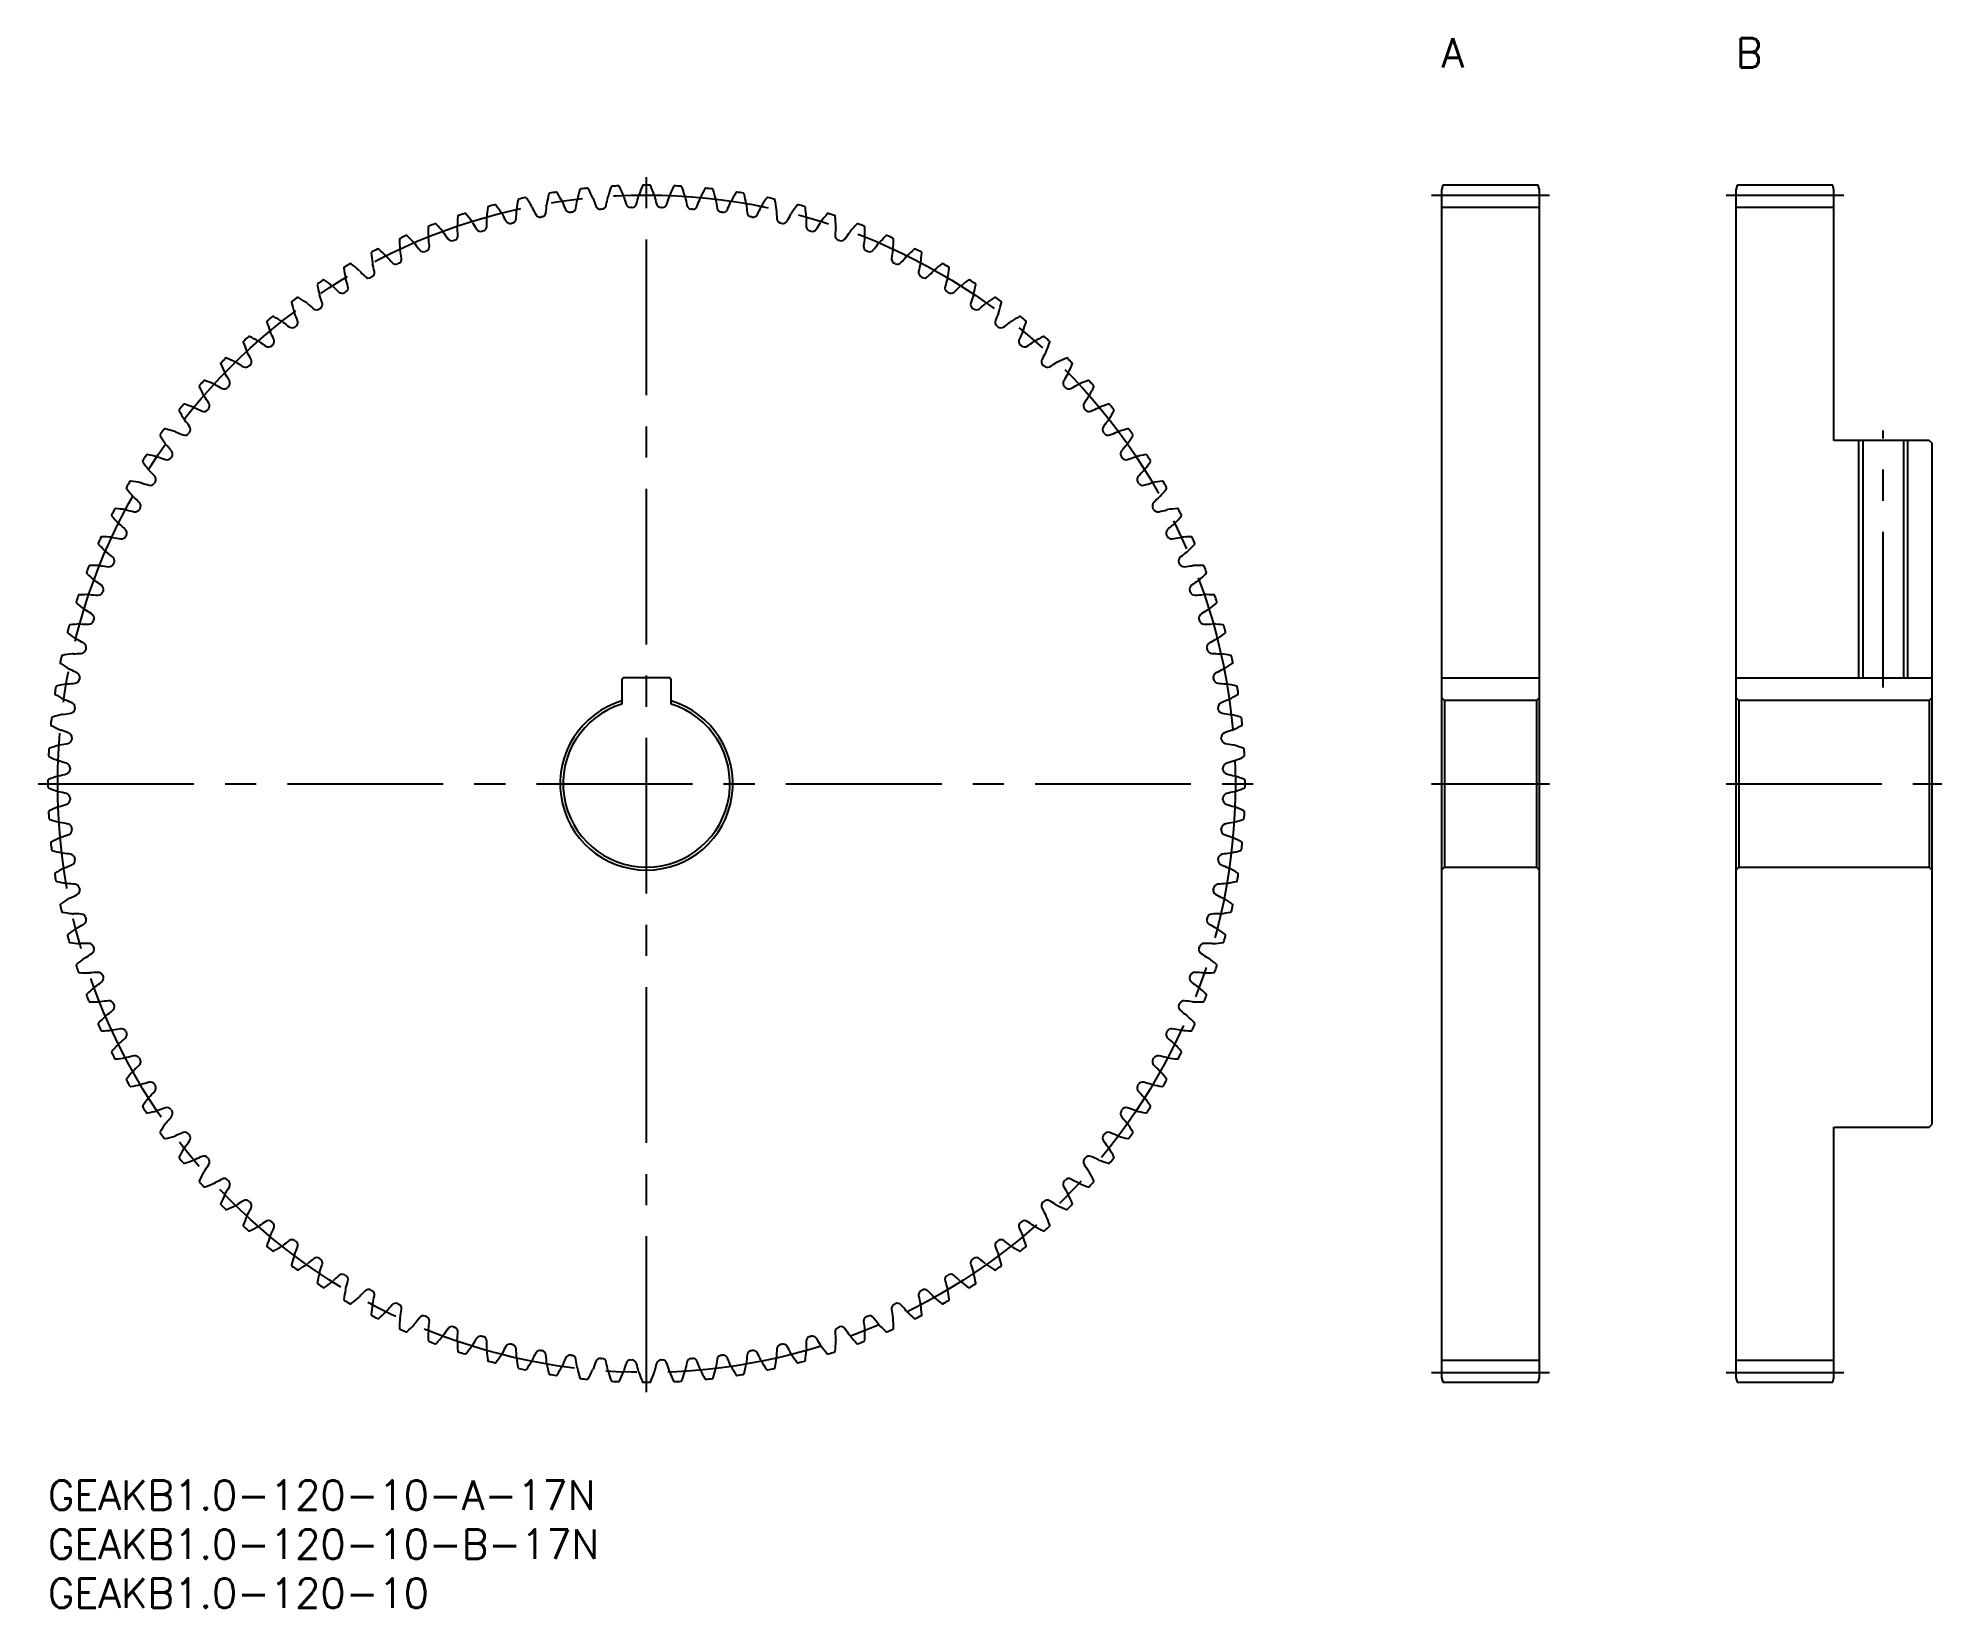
# Model space of a CAD drawing. Extents: x -1 to 193, y -13 to 147.
import ezdxf

# ---------------------------------------------------------------- set-up
doc = ezdxf.new("R2010")
doc.units = 0
doc.header["$LTSCALE"] = 0.5
doc.linetypes.add('CENTER', pattern=[50.8, 31.75, -6.35, 6.35, -6.35])
for name, color, linetype in [('MSM_CENTER', 1, 'CENTER'), ('MSM_CONTINUOUS', 7, 'CONTINUOUS'), ('MSM_NARROW', 5, 'CONTINUOUS'), ('MSM_PART_NUMBER', 7, 'CONTINUOUS')]:
    doc.layers.add(name, color=color, linetype=linetype)
doc.styles.get("Standard").update_dxf_attribs({"font": 'txt.shx', "height": 2, "bigfont": 'bigfont.shx'})

# ---------------------------------------------------------------- blocks, each defined once
blk = doc.blocks.new('*U3')
at = {"layer": 'MSM_PART_NUMBER'}
blk.add_text('GEAKB1.0-120-10-B-17N', height=3, dxfattribs=at).set_placement((0, -8))
blk = doc.blocks.new('*U4')
at = {"layer": 'MSM_PART_NUMBER'}
blk.add_text('GEAKB1.0-120-10-A-17N', height=3, dxfattribs=at).set_placement((0, -3))
blk = doc.blocks.new('*U5')
at = {"layer": 'MSM_PART_NUMBER'}
blk.add_text('GEAKB1.0-120-10', height=3, dxfattribs=at).set_placement((0, -13))
blk = doc.blocks.new('*U6')
at = {"layer": 'MSM_PART_NUMBER'}
blk.add_text('A', height=3, dxfattribs=at).set_placement((142, 144))
blk = doc.blocks.new('*U7')
at = {"layer": 'MSM_PART_NUMBER'}
blk.add_text('B', height=3, dxfattribs=at).set_placement((172, 144))

msp = doc.modelspace()

# ---------------------------------------------------------------- linework, layer by layer
at = {"layer": 'MSM_CENTER'}
for p, q in [((61, 9), (61, 133)), ((141, 131), (153, 131)), ((171, 131), (183, 131)), ((187, 80.8), (187, 107)), ((-1, 71), (123, 71)), ((141, 71), (153, 71)), ((171, 71), (193, 71)), ((141, 11), (153, 11)), ((171, 11), (183, 11))]:
    msp.add_line(p, q, dxfattribs=at)
msp.add_circle((61, 71), 60, dxfattribs=at)
at = {"layer": 'MSM_CONTINUOUS'}
for p, q in [((142.13, 132), (142, 131.5)), ((151.87, 132), (142.13, 132)), ((152, 131.5), (151.87, 132)), ((172.13, 132), (172, 131.5)), ((181.87, 132), (172.13, 132)), ((182, 131.5), (181.87, 132)), ((142, 131.5), (142, 10.5)), ((152, 10.5), (152, 131.5)), ((172, 131.5), (172, 10.5)), ((182, 106), (182, 131.5)), ((142, 129.75), (152, 129.75)), ((172, 129.75), (182, 129.75)), ((191.7, 106), (182, 106)), ((184.93, 106), (184.93, 81.8)), ((189.07, 106), (189.07, 81.8)), ((192, 105.7), (191.7, 106)), ((192, 36.3), (192, 105.7)), ((58.5, 81.6), (58.5, 79.12)), ((63.3, 81.8), (58.7, 81.8)), ((63.5, 79.12), (63.5, 81.6)), ((142, 81.8), (152, 81.8)), ((172, 81.8), (192, 81.8)), ((142, 79.8), (142.3, 79.5)), ((151.7, 79.5), (152, 79.8)), ((172, 79.8), (172.3, 79.5)), ((191.7, 79.5), (192, 79.8)), ((142.3, 79.5), (142.3, 62.5)), ((151.7, 79.5), (142.3, 79.5)), ((151.7, 79.5), (151.7, 62.5)), ((172.3, 79.5), (172.3, 62.5)), ((191.7, 79.5), (172.3, 79.5)), ((191.7, 79.5), (191.7, 62.5)), ((142.3, 62.5), (142, 62.2)), ((142.3, 62.5), (151.7, 62.5)), ((152, 62.2), (151.7, 62.5)), ((172.3, 62.5), (172, 62.2)), ((172.3, 62.5), (191.7, 62.5)), ((192, 62.2), (191.7, 62.5)), ((182, 10.5), (182, 36)), ((182, 36), (191.7, 36)), ((191.7, 36), (192, 36.3)), ((142, 12.25), (152, 12.25)), ((172, 12.25), (182, 12.25)), ((142, 10.5), (142.13, 10)), ((142.13, 10), (151.87, 10)), ((151.87, 10), (152, 10.5)), ((172, 10.5), (172.13, 10)), ((172.13, 10), (181.87, 10)), ((181.87, 10), (182, 10.5))]:
    msp.add_line(p, q, dxfattribs=at)
for centre, radius, start, end in [((61, 71), 61, 92.683, 93.317), ((58.15, 131.83), 0.1, 25.1347, 92.683), ((79.1, 124.4), 20, 157.8653, 160.75), ((60.66, 131.9), 0.1, 90.317, 157.8653), ((61, 71), 61, 89.683, 90.317), ((61.34, 131.9), 0.1, 22.1347, 89.683), ((42.9, 124.4), 20, 19.25, 22.1347), ((63.85, 131.83), 0.1, 87.317, 154.8653), ((61, 71), 61, 86.683, 87.317), ((61, 71), 61, 104.683, 105.317), ((45.56, 129.91), 0.1, 37.1347, 104.683), ((67.6, 127), 20, 169.8653, 172.75), ((48.01, 130.5), 0.1, 102.317, 169.8653), ((61, 71), 61, 101.683, 102.317), ((48.67, 130.64), 0.1, 34.1347, 101.683), ((32.2, 119.47), 20, 31.25, 34.1347), ((32.4, 131.22), 18.46, 353.7766, 356.342), ((51.66, 129.99), 0.832, 169.75, 176.3974), ((70.52, 126.57), 20, 166.8653, 169.75), ((51.14, 131.1), 0.1, 99.317, 166.8653), ((61, 71), 61, 98.683, 99.317), ((51.81, 131.2), 0.1, 31.1347, 98.683), ((34.77, 120.91), 20, 28.25, 31.1347), ((51.66, 129.99), 0.832, 21.6026, 28.25), ((69.59, 137.11), 18.46, 201.658, 204.2234), ((35.59, 132.63), 18.46, 350.7766, 353.342), ((54.76, 130.39), 0.832, 166.75, 173.3974), ((73.42, 126), 20, 163.8653, 166.75), ((54.3, 131.53), 0.1, 96.317, 163.8653), ((61, 71), 61, 95.683, 96.317), ((54.97, 131.6), 0.1, 28.1347, 95.683), ((37.42, 122.22), 20, 25.25, 28.1347), ((54.76, 130.39), 0.832, 18.6026, 25.25), ((73.04, 136.56), 18.46, 198.658, 201.2234), ((38.85, 133.87), 18.46, 347.7766, 350.342), ((57.87, 130.64), 0.832, 163.75, 170.3974), ((76.28, 125.27), 20, 160.8653, 163.75), ((57.48, 131.8), 0.1, 93.317, 160.8653), ((40.13, 123.38), 20, 22.25, 25.1347), ((57.87, 130.64), 0.832, 15.6026, 22.25), ((76.45, 135.85), 18.46, 195.658, 198.2234), ((59.39, 130.23), 0.5, 198.2234, 271.5557), ((59.51, 130.23), 0.5, 271.4443, 344.7766), ((42.18, 134.95), 18.46, 344.7766, 347.342), ((61, 130.72), 0.832, 160.75, 167.3974), ((61, 130.72), 0.832, 12.6026, 19.25), ((79.82, 134.95), 18.46, 192.658, 195.2234), ((62.49, 130.23), 0.5, 195.2234, 268.5557), ((62.61, 130.23), 0.5, 268.4443, 341.7766), ((45.55, 135.85), 18.46, 341.7766, 344.342), ((64.13, 130.64), 0.832, 157.75, 164.3974), ((81.87, 123.38), 20, 154.8653, 157.75), ((64.52, 131.8), 0.1, 19.1347, 86.683), ((45.72, 125.27), 20, 16.25, 19.1347), ((64.13, 130.64), 0.832, 9.6026, 16.25), ((83.15, 133.87), 18.46, 189.658, 192.2234), ((48.96, 136.56), 18.46, 338.7766, 341.342), ((67.24, 130.39), 0.832, 154.75, 161.3974), ((84.58, 122.22), 20, 151.8653, 154.75), ((67.03, 131.6), 0.1, 84.317, 151.8653), ((61, 71), 61, 83.683, 84.317), ((67.7, 131.53), 0.1, 16.1347, 83.683), ((48.58, 126), 20, 13.25, 16.1347), ((67.24, 130.39), 0.832, 6.6026, 13.25), ((86.41, 132.63), 18.46, 186.658, 189.2234), ((52.41, 137.11), 18.46, 335.7766, 338.342), ((70.34, 129.99), 0.832, 151.75, 158.3974), ((87.23, 120.91), 20, 148.8653, 151.75), ((70.19, 131.2), 0.1, 81.317, 148.8653), ((61, 71), 61, 80.683, 81.317), ((70.86, 131.1), 0.1, 13.1347, 80.683), ((51.48, 126.57), 20, 10.25, 13.1347), ((70.34, 129.99), 0.832, 3.6026, 10.25), ((89.6, 131.22), 18.46, 183.658, 186.2234), ((89.8, 119.47), 20, 145.8653, 148.75), ((73.33, 130.64), 0.1, 78.3176, 145.8653), ((61, 71), 61, 77.683, 78.317), ((73.99, 130.5), 0.1, 10.1347, 77.683), ((54.4, 127), 20, 7.25, 10.1347), ((76.44, 129.91), 0.1, 75.3176, 142.8653), ((61, 71), 61, 74.683, 75.317), ((61, 71), 61, 110.683, 111.317), ((39.49, 127.97), 0.1, 43.1347, 110.683), ((24.97, 114.37), 20, 40.25, 43.1347), ((61.71, 127.38), 20, 175.8653, 178.75), ((41.86, 128.81), 0.1, 108.3176, 175.8653), ((61, 71), 61, 107.683, 108.317), ((42.5, 129.02), 0.1, 40.1347, 107.683), ((27.29, 116.2), 20, 37.25, 40.1347), ((42.55, 127.8), 0.832, 30.6026, 37.25), ((59.14, 137.63), 18.46, 210.658, 213.2234), ((64.66, 127.27), 20, 172.8653, 175.75), ((45.54, 128.69), 0.832, 175.75, 182.3974), ((26.27, 127.9), 18.46, 359.7766, 2.342), ((44.91, 129.74), 0.1, 105.317, 172.8653), ((29.7, 117.9), 20, 34.25, 37.1347), ((45.54, 128.69), 0.832, 27.6026, 34.25), ((62.63, 137.64), 18.46, 207.658, 210.2234), ((47.11, 128.6), 0.5, 210.2234, 283.5557), ((61, 71), 58.75, 103.4443, 103.5557), ((47.22, 128.63), 0.5, 283.4443, 356.7766), ((29.29, 129.64), 18.46, 356.7766, 359.342), ((48.58, 129.42), 0.832, 172.75, 179.3974), ((48.58, 129.42), 0.832, 24.6026, 31.25), ((66.12, 137.46), 18.46, 204.658, 207.2234), ((50.15, 129.25), 0.5, 207.2234, 280.5557), ((61, 71), 58.75, 100.4443, 100.5557), ((50.26, 129.27), 0.5, 280.4443, 353.7766), ((53.21, 129.74), 0.5, 204.2234, 277.5557), ((61, 71), 58.75, 97.4443, 97.5557), ((53.32, 129.75), 0.5, 277.4443, 350.7766), ((56.29, 130.06), 0.5, 201.2234, 274.5557), ((61, 71), 58.75, 94.4443, 94.5557), ((56.41, 130.07), 0.5, 274.4443, 347.7766), ((61, 71), 58.75, 91.4443, 91.5557), ((61, 71), 58.75, 88.4443, 88.5557), ((65.59, 130.07), 0.5, 192.2234, 265.5558), ((61, 71), 58.75, 85.4443, 85.5557), ((65.71, 130.06), 0.5, 265.4443, 338.7766), ((68.68, 129.75), 0.5, 189.2234, 262.5557), ((61, 71), 58.75, 82.4443, 82.5557), ((68.79, 129.74), 0.5, 262.4443, 335.7766), ((71.74, 129.27), 0.5, 186.2234, 259.5557), ((61, 71), 58.75, 79.4443, 79.5557), ((71.85, 129.25), 0.5, 259.4444, 332.7766), ((55.88, 137.46), 18.46, 332.7766, 335.342), ((73.42, 129.42), 0.832, 148.75, 155.3974), ((73.42, 129.42), 0.832, 0.6026, 7.25), ((92.71, 129.64), 18.46, 180.658, 183.2234), ((74.78, 128.63), 0.5, 183.2234, 256.5557), ((61, 71), 58.75, 76.4443, 76.5557), ((74.89, 128.6), 0.5, 256.4443, 329.7766), ((59.37, 137.64), 18.46, 329.7766, 332.342), ((76.46, 128.69), 0.832, 145.75, 152.3974), ((92.3, 117.9), 20, 142.8653, 145.75), ((77.09, 129.74), 0.1, 7.1347, 74.683), ((57.34, 127.27), 20, 4.25, 7.1347), ((95.73, 127.9), 18.46, 177.658, 180.2234), ((76.46, 128.69), 0.832, 357.6026, 4.25), ((62.86, 137.63), 18.46, 326.7766, 329.342), ((79.45, 127.8), 0.832, 142.75, 149.3974), ((94.71, 116.2), 20, 139.8653, 142.75), ((79.5, 129.02), 0.1, 72.3176, 139.8653), ((61, 71), 61, 71.683, 72.317), ((80.14, 128.81), 0.1, 4.1347, 71.683), ((60.29, 127.38), 20, 1.25, 4.1347), ((97.03, 114.37), 20, 136.8653, 139.75), ((82.51, 127.97), 0.1, 69.3176, 136.8653), ((61, 71), 61, 68.683, 69.317), ((35.92, 126.5), 0.1, 114.317, 181.8653), ((55.81, 127.14), 20, 181.8653, 184.75), ((61, 71), 61, 113.683, 114.317), ((36.54, 126.77), 0.1, 46.1347, 113.683), ((22.75, 112.42), 20, 43.25, 46.1347), ((36.71, 125.56), 0.832, 36.6026, 43.25), ((38.86, 127.73), 0.1, 111.317, 178.8653), ((58.76, 127.34), 20, 178.8653, 181.75), ((39.6, 126.75), 0.832, 181.75, 188.3974), ((20.51, 123.95), 18.46, 5.7766, 8.342), ((39.6, 126.75), 0.832, 33.6026, 40.25), ((55.66, 137.45), 18.46, 213.658, 216.2234), ((41.17, 126.83), 0.5, 216.2234, 289.5557), ((61, 71), 58.75, 109.4443, 109.5557), ((41.28, 126.87), 0.5, 289.4443, 2.7766), ((42.55, 127.8), 0.832, 178.75, 185.3974), ((23.34, 126), 18.46, 2.7766, 5.342), ((44.12, 127.79), 0.5, 213.2234, 286.5557), ((61, 71), 58.75, 106.4443, 106.5557), ((44.23, 127.83), 0.5, 286.4443, 359.7766), ((77.77, 127.83), 0.5, 180.2234, 253.5557), ((61, 71), 58.75, 73.4443, 73.5557), ((77.88, 127.79), 0.5, 253.4443, 326.7766), ((98.66, 126), 18.46, 174.658, 177.2234), ((80.72, 126.87), 0.5, 177.2234, 250.5557), ((79.45, 127.8), 0.832, 354.6026, 1.25), ((61, 71), 58.75, 70.4443, 70.5557), ((80.83, 126.83), 0.5, 250.4443, 323.7766), ((66.34, 137.45), 18.46, 323.7766, 326.342), ((82.4, 126.75), 0.832, 139.75, 146.3974), ((101.49, 123.95), 18.46, 171.658, 174.2234), ((83.14, 127.73), 0.1, 1.1347, 68.683), ((82.4, 126.75), 0.832, 351.6026, 358.25), ((63.24, 127.34), 20, 358.25, 1.1347), ((85.29, 125.56), 0.832, 136.75, 143.3974), ((99.25, 112.42), 20, 133.8653, 136.75), ((85.46, 126.77), 0.1, 66.3176, 133.8653), ((61, 71), 61, 65.683, 66.317), ((86.08, 126.5), 0.1, 358.1347, 65.683), ((66.19, 127.14), 20, 355.25, 358.1347), ((33.05, 125.11), 0.1, 117.317, 184.8653), ((52.88, 126.8), 20, 184.8653, 187.75), ((61, 71), 61, 116.683, 117.317), ((33.65, 125.41), 0.1, 49.1347, 116.683), ((20.63, 110.37), 20, 46.25, 49.1347), ((33.89, 124.21), 0.832, 39.6026, 46.25), ((48.74, 136.52), 18.46, 219.658, 222.2234), ((35.54, 124.5), 0.5, 295.4443, 8.7766), ((36.71, 125.56), 0.832, 184.75, 191.3974), ((17.79, 121.76), 18.46, 8.7766, 11.342), ((52.19, 137.08), 18.46, 216.658, 219.2234), ((38.27, 125.72), 0.5, 219.2234, 292.5557), ((61, 71), 58.75, 112.4443, 112.5557), ((38.38, 125.76), 0.5, 292.4443, 5.7766), ((83.62, 125.76), 0.5, 174.2234, 247.5557), ((61, 71), 58.75, 67.4443, 67.5557), ((83.73, 125.72), 0.5, 247.4443, 320.7766), ((69.81, 137.08), 18.46, 320.7766, 323.342), ((104.21, 121.76), 18.46, 168.658, 171.2234), ((86.46, 124.5), 0.5, 171.2234, 244.5557), ((85.29, 125.56), 0.832, 348.6026, 355.25), ((73.26, 136.52), 18.46, 317.7766, 320.342), ((88.11, 124.21), 0.832, 133.75, 140.3974), ((101.37, 110.37), 20, 130.8653, 133.75), ((88.35, 125.41), 0.1, 63.3176, 130.8653), ((61, 71), 61, 62.683, 63.317), ((69.12, 126.8), 20, 352.25, 355.1347), ((88.95, 125.11), 0.1, 355.1347, 62.683), ((61, 71), 61, 122.683, 123.317), ((28.11, 122.26), 0.1, 55.1347, 122.683), ((16.74, 105.93), 20, 52.25, 55.1347), ((30.26, 123.57), 0.1, 120.317, 187.8653), ((49.97, 126.29), 20, 187.8653, 190.75), ((61, 71), 61, 119.683, 120.317), ((31.14, 122.72), 0.832, 190.75, 197.3974), ((12.72, 116.97), 18.46, 14.7766, 17.342), ((30.84, 123.91), 0.1, 52.1347, 119.683), ((18.63, 108.2), 20, 49.25, 52.1347), ((31.14, 122.72), 0.832, 42.6026, 49.25), ((45.33, 135.79), 18.46, 222.658, 225.2234), ((32.68, 123.04), 0.5, 225.2234, 298.5557), ((61, 71), 58.75, 118.4443, 118.5557), ((32.78, 123.1), 0.5, 298.4443, 11.7766), ((33.89, 124.21), 0.832, 187.75, 194.3974), ((15.2, 119.43), 18.46, 11.7766, 14.342), ((35.44, 124.45), 0.5, 222.2234, 295.5557), ((61, 71), 58.75, 115.4443, 115.5557), ((61, 71), 58.75, 64.4443, 64.5557), ((86.56, 124.45), 0.5, 244.4443, 317.7766), ((89.22, 123.1), 0.5, 168.2234, 241.5557), ((106.8, 119.43), 18.46, 165.658, 168.2234), ((88.11, 124.21), 0.832, 345.6026, 352.25), ((61, 71), 58.75, 61.4443, 61.5557), ((89.32, 123.04), 0.5, 241.4443, 314.7766), ((76.67, 135.79), 18.46, 314.7766, 317.342), ((90.86, 122.72), 0.832, 130.75, 137.3974), ((103.37, 108.2), 20, 127.8653, 130.75), ((91.16, 123.91), 0.1, 60.3176, 127.8653), ((61, 71), 61, 59.683, 60.317), ((109.28, 116.97), 18.46, 162.658, 165.2234), ((90.86, 122.72), 0.832, 342.6026, 349.25), ((72.03, 126.29), 20, 349.25, 352.1347), ((91.74, 123.57), 0.1, 352.1347, 59.683), ((105.26, 105.93), 20, 124.8653, 127.75), ((93.89, 122.26), 0.1, 57.3176, 124.8653), ((61, 71), 61, 56.683, 57.317), ((61, 71), 61, 125.683, 126.317), ((25.48, 120.47), 0.1, 58.1347, 125.683), ((14.97, 103.57), 20, 55.25, 58.1347), ((27.55, 121.89), 0.1, 123.3176, 190.8653), ((47.09, 125.64), 20, 190.8653, 193.75), ((28.47, 121.09), 0.832, 193.75, 200.3974), ((10.38, 114.38), 18.46, 17.7766, 20.342), ((28.47, 121.09), 0.832, 45.6026, 52.25), ((41.96, 134.88), 18.46, 225.658, 228.2234), ((29.99, 121.49), 0.5, 228.2234, 301.5557), ((61, 71), 58.75, 121.4443, 121.5557), ((30.09, 121.55), 0.5, 301.4443, 14.7766), ((91.91, 121.55), 0.5, 165.2234, 238.5557), ((61, 71), 58.75, 58.4443, 58.5557), ((92.01, 121.49), 0.5, 238.4443, 311.7766), ((80.04, 134.88), 18.46, 311.7766, 314.342), ((93.53, 121.09), 0.832, 127.75, 134.3974), ((111.62, 114.38), 18.46, 159.658, 162.2234), ((93.53, 121.09), 0.832, 339.6026, 346.25), ((74.91, 125.64), 20, 346.25, 349.1347), ((94.45, 121.89), 0.1, 349.1347, 56.683), ((107.03, 103.57), 20, 121.8653, 124.75), ((96.52, 120.47), 0.1, 54.3176, 121.8653), ((61, 71), 61, 53.683, 54.317), ((61, 71), 61, 128.683, 129.317), ((22.94, 118.54), 0.1, 61.1347, 128.683), ((13.33, 101.11), 20, 58.25, 61.1347), ((24.93, 120.07), 0.1, 126.3176, 193.8653), ((44.25, 124.84), 20, 193.8653, 196.75), ((25.9, 119.31), 0.832, 196.75, 203.3974), ((8.18, 111.67), 18.46, 20.7766, 23.342), ((25.9, 119.31), 0.832, 48.6026, 55.25), ((38.64, 133.8), 18.46, 228.658, 231.2234), ((27.39, 119.8), 0.5, 231.2234, 304.5557), ((61, 71), 58.75, 124.4443, 124.5557), ((27.49, 119.86), 0.5, 304.4443, 17.7766), ((94.51, 119.86), 0.5, 162.2234, 235.5557), ((61, 71), 58.75, 55.4443, 55.5557), ((94.61, 119.8), 0.5, 235.4443, 308.7766), ((83.36, 133.8), 18.46, 308.7766, 311.342), ((96.1, 119.31), 0.832, 124.75, 131.3974), ((113.82, 111.67), 18.46, 156.658, 159.2234), ((96.1, 119.31), 0.832, 336.6026, 343.25), ((77.75, 124.84), 20, 343.25, 346.1347), ((97.07, 120.07), 0.1, 346.1347, 53.683), ((108.67, 101.11), 20, 118.8653, 121.75), ((99.06, 118.54), 0.1, 51.3176, 118.8653), ((61, 71), 61, 50.683, 51.317), ((61, 71), 61, 131.683, 132.317), ((20.5, 116.48), 0.1, 64.1347, 131.683), ((11.82, 98.58), 20, 61.25, 64.1347), ((22.41, 118.12), 0.1, 129.317, 196.8653), ((41.46, 123.89), 20, 196.8653, 199.75), ((23.42, 117.41), 0.832, 199.75, 206.3974), ((6.13, 108.85), 18.46, 23.7766, 26.342), ((23.42, 117.41), 0.832, 51.6026, 58.25), ((35.39, 132.54), 18.46, 231.658, 234.2234), ((24.89, 117.97), 0.5, 234.2234, 307.5557), ((61, 71), 58.75, 127.4443, 127.5557), ((24.98, 118.04), 0.5, 307.4443, 20.7766), ((97.02, 118.04), 0.5, 159.2234, 232.5557), ((61, 71), 58.75, 52.4443, 52.5557), ((97.11, 117.97), 0.5, 232.4443, 305.7766), ((86.61, 132.54), 18.46, 305.7766, 308.342), ((98.58, 117.41), 0.832, 121.75, 128.3974), ((115.87, 108.85), 18.46, 153.658, 156.2234), ((98.58, 117.41), 0.832, 333.6026, 340.25), ((80.54, 123.89), 20, 340.25, 343.1347), ((99.59, 118.12), 0.1, 343.1347, 50.683), ((110.18, 98.58), 20, 115.8653, 118.75), ((101.5, 116.48), 0.1, 48.317, 115.8653), ((61, 71), 61, 47.683, 48.317), ((20, 116.03), 0.1, 132.317, 199.8653), ((38.72, 122.79), 20, 199.8653, 202.75), ((21.04, 115.38), 0.832, 202.75, 209.3974), ((4.22, 105.93), 18.46, 26.7766, 29.342), ((21.04, 115.38), 0.832, 54.6026, 61.25), ((32.2, 131.12), 18.46, 234.658, 237.2234), ((22.48, 116.02), 0.5, 237.2234, 310.5557), ((61, 71), 58.75, 130.4443, 130.5557), ((22.56, 116.09), 0.5, 310.4443, 23.7766), ((99.44, 116.09), 0.5, 156.2234, 229.5557), ((61, 71), 58.75, 49.4443, 49.5557), ((99.52, 116.02), 0.5, 229.4443, 302.7766), ((89.8, 131.12), 18.46, 302.7766, 305.342), ((100.96, 115.38), 0.832, 118.75, 125.3974), ((117.78, 105.93), 18.46, 150.658, 153.2234), ((100.96, 115.38), 0.832, 330.6026, 337.25), ((83.28, 122.79), 20, 337.25, 340.1347), ((102, 116.03), 0.1, 340.1347, 47.683), ((17.7, 113.82), 0.1, 135.3165, 202.8653), ((36.04, 121.56), 20, 202.8653, 205.75), ((61, 71), 61, 134.683, 135.317), ((18.77, 113.23), 0.832, 205.75, 212.3974), ((2.47, 102.91), 18.46, 29.7766, 32.342), ((18.18, 114.3), 0.1, 67.1347, 134.683), ((10.44, 95.96), 20, 64.25, 67.1347), ((18.77, 113.23), 0.832, 57.6026, 64.25), ((29.09, 129.53), 18.46, 237.658, 240.2234), ((20.17, 113.94), 0.5, 240.2234, 313.5557), ((61, 71), 58.75, 133.4443, 133.5557), ((20.26, 114.02), 0.5, 313.4443, 26.7766), ((101.74, 114.02), 0.5, 153.2234, 226.5557), ((61, 71), 58.75, 46.4443, 46.5557), ((101.83, 113.94), 0.5, 226.4443, 299.7766), ((92.91, 129.53), 18.46, 299.7766, 302.342), ((103.23, 113.23), 0.832, 115.75, 122.3974), ((111.56, 95.96), 20, 112.8653, 115.75), ((119.53, 102.91), 18.46, 147.658, 150.2234), ((103.82, 114.3), 0.1, 45.317, 112.8653), ((61, 71), 61, 44.683, 45.317), ((103.23, 113.23), 0.832, 327.6026, 334.25), ((85.96, 121.56), 20, 334.25, 337.1347), ((104.3, 113.82), 0.1, 337.1347, 44.683), ((15.52, 111.5), 0.1, 138.3165, 205.8653), ((33.42, 120.18), 20, 205.8653, 208.75), ((61, 71), 61, 137.683, 138.317), ((15.97, 112), 0.1, 70.1347, 137.683), ((9.21, 93.28), 20, 67.25, 70.1347), ((16.62, 110.96), 0.832, 60.6026, 67.25), ((26.07, 127.78), 18.46, 240.658, 243.2234), ((17.98, 111.74), 0.5, 243.2234, 316.5557), ((61, 71), 58.75, 136.4443, 136.5557), ((18.06, 111.83), 0.5, 316.4443, 29.7766), ((103.94, 111.83), 0.5, 150.2234, 223.5557), ((61, 71), 58.75, 43.4443, 43.5557), ((104.02, 111.74), 0.5, 223.4443, 296.7766), ((95.93, 127.78), 18.46, 296.7766, 299.342), ((105.38, 110.96), 0.832, 112.75, 119.3974), ((112.79, 93.28), 20, 109.8653, 112.75), ((106.03, 112), 0.1, 42.3176, 109.8653), ((61, 71), 61, 41.683, 42.317), ((88.58, 120.18), 20, 331.25, 334.1347), ((106.48, 111.5), 0.1, 334.1347, 41.683), ((13.46, 109.06), 0.1, 141.317, 208.8653), ((30.89, 118.67), 20, 208.8653, 211.75), ((61, 71), 61, 140.683, 141.317), ((13.88, 109.59), 0.1, 73.1347, 140.683), ((8.11, 90.54), 20, 70.25, 73.1347), ((14.59, 108.58), 0.832, 63.6026, 70.25), ((23.15, 125.87), 18.46, 243.658, 246.2234), ((15.91, 109.44), 0.5, 246.2234, 319.5557), ((16.62, 110.96), 0.832, 208.75, 215.3974), ((0.88, 99.8), 18.46, 32.7766, 35.342), ((61, 71), 58.75, 139.4443, 139.5557), ((15.98, 109.52), 0.5, 319.4443, 32.7766), ((106.02, 109.52), 0.5, 147.2234, 220.5557), ((121.12, 99.8), 18.46, 144.658, 147.2234), ((61, 71), 58.75, 40.4443, 40.5557), ((106.09, 109.44), 0.5, 220.4443, 293.7766), ((105.38, 110.96), 0.832, 324.6026, 331.25), ((98.85, 125.87), 18.46, 293.7766, 296.342), ((107.41, 108.58), 0.832, 109.75, 116.3974), ((113.89, 90.54), 20, 106.8653, 109.75), ((108.12, 109.59), 0.1, 39.3176, 106.8653), ((91.11, 118.67), 20, 328.25, 331.1347), ((61, 71), 61, 38.683, 39.317), ((108.54, 109.06), 0.1, 331.1347, 38.683), ((61, 71), 61, 143.683, 144.317), ((11.93, 107.07), 0.1, 76.1347, 143.683), ((7.16, 87.75), 20, 73.25, 76.1347), ((12.69, 106.1), 0.832, 66.6026, 73.25), ((20.33, 123.82), 18.46, 246.658, 249.2234), ((13.96, 107.02), 0.5, 249.2234, 322.5557), ((14.59, 108.58), 0.832, 211.75, 218.3974), ((-0.54, 96.61), 18.46, 35.7766, 38.342), ((61, 71), 58.75, 142.4443, 142.5557), ((14.03, 107.11), 0.5, 322.4443, 35.7766), ((107.97, 107.11), 0.5, 144.2234, 217.5557), ((122.54, 96.61), 18.46, 141.658, 144.2234), ((61, 71), 58.75, 37.4443, 37.5557), ((108.04, 107.02), 0.5, 217.4443, 290.7766), ((107.41, 108.58), 0.832, 321.6026, 328.25), ((101.67, 123.82), 18.46, 290.7766, 293.342), ((109.31, 106.1), 0.832, 106.75, 113.3974), ((114.84, 87.75), 20, 103.8653, 106.75), ((110.07, 107.07), 0.1, 36.317, 103.8653), ((61, 71), 61, 35.683, 36.317), ((11.53, 106.52), 0.1, 144.317, 211.8653), ((28.43, 117.03), 20, 211.8653, 214.75), ((12.69, 106.1), 0.832, 214.75, 221.3974), ((-1.8, 93.36), 18.46, 38.7766, 41.342), ((12.2, 104.61), 0.5, 325.4443, 38.7766), ((109.8, 104.61), 0.5, 141.2234, 214.5557), ((123.8, 93.36), 18.46, 138.658, 141.2234), ((109.31, 106.1), 0.832, 318.6026, 325.25), ((93.57, 117.03), 20, 325.25, 328.1347), ((110.47, 106.52), 0.1, 328.1347, 35.683), ((9.74, 103.89), 0.1, 147.3176, 214.8653), ((61, 71), 61, 146.683, 147.317), ((26.07, 115.26), 20, 214.8653, 217.75), ((10.11, 104.45), 0.1, 79.1347, 146.683), ((6.36, 84.91), 20, 76.25, 79.1347), ((10.91, 103.53), 0.832, 217.75, 224.3974), ((-2.88, 90.04), 18.46, 41.7766, 44.342), ((10.91, 103.53), 0.832, 69.6026, 76.25), ((17.62, 121.62), 18.46, 249.658, 252.2234), ((12.14, 104.51), 0.5, 252.2234, 325.5557), ((61, 71), 58.75, 145.4443, 145.5557), ((61, 71), 58.75, 34.4443, 34.5557), ((109.86, 104.51), 0.5, 214.4443, 287.7766), ((104.38, 121.62), 18.46, 287.7766, 290.342), ((111.09, 103.53), 0.832, 103.75, 110.3974), ((115.64, 84.91), 20, 100.8653, 103.75), ((124.88, 90.04), 18.46, 135.658, 138.2234), ((111.09, 103.53), 0.832, 315.6026, 322.25), ((95.93, 115.26), 20, 322.25, 325.1347), ((111.89, 104.45), 0.1, 33.317, 100.8653), ((61, 71), 61, 32.683, 33.317), ((112.26, 103.89), 0.1, 325.1347, 32.683), ((8.09, 101.16), 0.1, 150.3176, 217.8653), ((61, 71), 61, 149.683, 150.317), ((23.8, 113.37), 20, 217.8653, 220.75), ((8.43, 101.74), 0.1, 82.1347, 149.683), ((5.71, 82.03), 20, 79.25, 82.1347), ((9.28, 100.86), 0.832, 72.6026, 79.25), ((15.03, 119.28), 18.46, 252.658, 255.2234), ((10.45, 101.91), 0.5, 255.2234, 328.5557), ((10.51, 102.01), 0.5, 328.4443, 41.7766), ((61, 71), 58.75, 148.4443, 148.5557), ((111.49, 102.01), 0.5, 138.2234, 211.5557), ((61, 71), 58.75, 31.4443, 31.5557), ((111.55, 101.91), 0.5, 211.4443, 284.7766), ((106.97, 119.28), 18.46, 284.7766, 287.342), ((112.72, 100.86), 0.832, 100.75, 107.3974), ((116.29, 82.03), 20, 97.8653, 100.75), ((98.2, 113.37), 20, 319.25, 322.1347), ((113.57, 101.74), 0.1, 30.3176, 97.8653), ((61, 71), 61, 29.683, 30.317), ((113.91, 101.16), 0.1, 322.1347, 29.683), ((61, 71), 61, 152.683, 153.317), ((6.89, 98.95), 0.1, 85.1347, 152.683), ((5.2, 79.12), 20, 82.25, 85.1347), ((9.28, 100.86), 0.832, 220.75, 227.3974), ((-3.79, 86.67), 18.46, 44.7766, 47.342), ((8.9, 99.22), 0.5, 258.2234, 331.5557), ((8.96, 99.32), 0.5, 331.4443, 44.7766), ((61, 71), 58.75, 151.4443, 151.5557), ((113.04, 99.32), 0.5, 135.2234, 208.5557), ((61, 71), 58.75, 28.4443, 28.5557), ((113.1, 99.22), 0.5, 208.4443, 281.7766), ((125.79, 86.67), 18.46, 132.658, 135.2234), ((112.72, 100.86), 0.832, 312.6026, 319.25), ((116.8, 79.12), 20, 94.8653, 97.75), ((115.11, 98.95), 0.1, 27.317, 94.8653), ((61, 71), 61, 26.683, 27.317), ((6.59, 98.35), 0.1, 153.3176, 220.8653), ((21.63, 111.37), 20, 220.8653, 223.75), ((7.79, 98.11), 0.832, 223.75, 230.3974), ((-4.52, 83.26), 18.46, 47.7766, 50.342), ((7.79, 98.11), 0.832, 75.6026, 82.25), ((12.57, 116.8), 18.46, 255.658, 258.2234), ((109.43, 116.8), 18.46, 281.7766, 284.342), ((114.21, 98.11), 0.832, 97.75, 104.3974), ((126.52, 83.26), 18.46, 129.658, 132.2234), ((114.21, 98.11), 0.832, 309.6026, 316.25), ((100.37, 111.37), 20, 316.25, 319.1347), ((115.41, 98.35), 0.1, 319.1347, 26.683), ((5.23, 95.46), 0.1, 156.317, 223.8653), ((61, 71), 61, 155.683, 156.317), ((19.58, 109.25), 20, 223.8653, 226.75), ((5.5, 96.08), 0.1, 88.1347, 155.683), ((4.86, 76.19), 20, 85.25, 88.1347), ((6.44, 95.29), 0.832, 78.6026, 85.25), ((10.24, 114.21), 18.46, 258.658, 261.2234), ((7.5, 96.46), 0.5, 261.2234, 334.5557), ((7.55, 96.56), 0.5, 334.4443, 47.7766), ((61, 71), 58.75, 154.4443, 154.5557), ((114.45, 96.56), 0.5, 132.2234, 205.5557), ((61, 71), 58.75, 25.4443, 25.5557), ((114.5, 96.46), 0.5, 205.4443, 278.7766), ((111.76, 114.21), 18.46, 278.7766, 281.342), ((115.56, 95.29), 0.832, 94.75, 101.3974), ((117.14, 76.19), 20, 91.8653, 94.75), ((102.42, 109.25), 20, 313.25, 316.1347), ((116.5, 96.08), 0.1, 24.3176, 91.8653), ((61, 71), 61, 23.683, 24.317), ((116.77, 95.46), 0.1, 316.1347, 23.683), ((61, 71), 61, 158.683, 159.317), ((4.27, 93.14), 0.1, 91.1347, 158.683), ((4.66, 73.24), 20, 88.25, 91.1347), ((5.25, 92.4), 0.832, 81.6026, 88.25), ((8.05, 111.49), 18.46, 261.658, 264.2234), ((6.44, 95.29), 0.832, 226.75, 233.3974), ((-5.08, 79.81), 18.46, 50.7766, 53.342), ((6.24, 93.62), 0.5, 264.2234, 337.5557), ((6.28, 93.73), 0.5, 337.4443, 50.7766), ((61, 71), 58.75, 157.4443, 157.5557), ((115.72, 93.73), 0.5, 129.2234, 202.5557), ((61, 71), 58.75, 22.4443, 22.5557), ((115.76, 93.62), 0.5, 202.4443, 275.7766), ((127.08, 79.81), 18.46, 126.658, 129.2234), ((113.95, 111.49), 18.46, 275.7766, 278.342), ((115.56, 95.29), 0.832, 306.6026, 313.25), ((116.75, 92.4), 0.832, 91.75, 98.3974), ((117.34, 73.24), 20, 88.8653, 91.75), ((117.73, 93.14), 0.1, 21.3176, 88.8653), ((61, 71), 61, 20.683, 21.317), ((4.03, 92.51), 0.1, 159.3176, 226.8653), ((17.63, 107.03), 20, 226.8653, 229.75), ((5.25, 92.4), 0.832, 229.75, 236.3974), ((-5.45, 76.34), 18.46, 53.7766, 56.342), ((5.17, 90.83), 0.5, 340.4443, 53.7766), ((116.83, 90.83), 0.5, 126.2234, 199.5557), ((127.45, 76.34), 18.46, 123.658, 126.2234), ((116.75, 92.4), 0.832, 303.6026, 310.25), ((104.37, 107.03), 20, 310.25, 313.1347), ((117.97, 92.51), 0.1, 313.1347, 20.683), ((61, 71), 61, 161.683, 162.317), ((2.98, 89.5), 0.1, 162.317, 229.8653), ((15.8, 104.71), 20, 229.8653, 232.75), ((3.19, 90.14), 0.1, 94.1347, 161.683), ((4.62, 70.29), 20, 91.25, 94.1347), ((4.2, 89.45), 0.832, 84.6026, 91.25), ((6, 108.66), 18.46, 264.658, 267.2234), ((5.13, 90.72), 0.5, 267.2234, 340.5557), ((61, 71), 58.75, 160.4443, 160.5557), ((61, 71), 58.75, 19.4443, 19.5557), ((116.87, 90.72), 0.5, 199.4443, 272.7766), ((116, 108.66), 18.46, 272.7766, 275.342), ((117.8, 89.45), 0.832, 88.75, 95.3974), ((117.38, 70.29), 20, 85.8653, 88.75), ((106.2, 104.71), 20, 307.25, 310.1347), ((118.81, 90.14), 0.1, 18.317, 85.8653), ((61, 71), 61, 17.683, 18.317), ((119.02, 89.5), 0.1, 310.1347, 17.683), ((4.2, 89.45), 0.832, 232.75, 239.3974), ((-5.63, 72.86), 18.46, 56.7766, 59.342), ((4.17, 87.77), 0.5, 270.2234, 343.5557), ((4.21, 87.88), 0.5, 343.4443, 56.7766), ((61, 71), 58.75, 163.4443, 163.5557), ((117.79, 87.88), 0.5, 123.2234, 196.5557), ((61, 71), 58.75, 16.4443, 16.5557), ((117.83, 87.77), 0.5, 196.4443, 269.7766), ((127.63, 72.86), 18.46, 120.658, 123.2234), ((117.8, 89.45), 0.832, 300.6026, 307.25), ((61, 71), 61, 164.683, 165.317), ((2.09, 86.44), 0.1, 165.3176, 232.8653), ((14.1, 102.3), 20, 232.8653, 235.75), ((2.26, 87.09), 0.1, 97.1347, 164.683), ((4.73, 67.34), 20, 94.25, 97.1347), ((3.31, 86.46), 0.832, 235.75, 242.3974), ((-5.64, 69.37), 18.46, 59.7766, 62.342), ((3.31, 86.46), 0.832, 87.6026, 94.25), ((4.1, 105.73), 18.46, 267.658, 270.2234), ((117.9, 105.73), 18.46, 269.7766, 272.342), ((127.64, 69.37), 18.46, 117.658, 120.2234), ((118.69, 86.46), 0.832, 85.75, 92.3974), ((117.27, 67.34), 20, 82.8653, 85.75), ((118.69, 86.46), 0.832, 297.6026, 304.25), ((107.9, 102.3), 20, 304.25, 307.1347), ((119.74, 87.09), 0.1, 15.3176, 82.8653), ((61, 71), 61, 14.683, 15.317), ((119.91, 86.44), 0.1, 307.1347, 14.683), ((61, 71), 61, 167.683, 168.317), ((1.5, 83.99), 0.1, 100.1347, 167.683), ((5, 64.4), 20, 97.25, 100.1347), ((2.58, 83.42), 0.832, 90.6026, 97.25), ((2.36, 102.71), 18.46, 270.658, 273.2234), ((3.37, 84.78), 0.5, 273.2234, 346.5557), ((3.4, 84.89), 0.5, 346.4443, 59.7766), ((61, 71), 58.75, 166.4443, 166.5557), ((118.6, 84.89), 0.5, 120.2234, 193.5557), ((61, 71), 58.75, 13.4443, 13.5557), ((118.63, 84.78), 0.5, 193.4443, 266.7766), ((119.64, 102.71), 18.46, 266.7766, 269.342), ((119.42, 83.42), 0.832, 82.75, 89.3974), ((117, 64.4), 20, 79.8653, 82.75), ((120.5, 83.99), 0.1, 12.317, 79.8653), ((61, 71), 61, 11.683, 12.317), ((1.36, 83.33), 0.1, 168.317, 235.8653), ((12.53, 99.8), 20, 235.8653, 238.75), ((2.58, 83.42), 0.832, 238.75, 245.3974), ((-5.46, 65.88), 18.46, 62.7766, 65.342), ((2.73, 81.74), 0.5, 276.2234, 349.5558), ((2.75, 81.85), 0.5, 349.4443, 62.7766), ((61, 71), 58.75, 169.4443, 169.5557), ((58.7, 81.6), 0.2, 90, 180), ((63.3, 81.6), 0.2, 0, 90), ((119.25, 81.85), 0.5, 117.2234, 190.5557), ((61, 71), 58.75, 10.4443, 10.5557), ((119.27, 81.74), 0.5, 190.4443, 263.7766), ((127.46, 65.88), 18.46, 114.658, 117.2234), ((119.42, 83.42), 0.832, 294.6026, 301.25), ((109.47, 99.8), 20, 301.25, 304.1347), ((120.64, 83.33), 0.1, 304.1347, 11.683), ((61, 71), 61, 170.683, 171.317), ((0.8, 80.19), 0.1, 171.317, 238.8653), ((11.09, 97.23), 20, 238.8653, 241.75), ((0.9, 80.86), 0.1, 103.1347, 170.683), ((5.43, 61.48), 20, 100.25, 103.1347), ((2.01, 80.34), 0.832, 241.75, 248.3974), ((-5.11, 62.41), 18.46, 65.7766, 68.342), ((2.01, 80.34), 0.832, 93.6026, 100.25), ((0.78, 99.6), 18.46, 273.658, 276.2234), ((121.22, 99.6), 18.46, 263.7766, 266.342), ((127.11, 62.41), 18.46, 111.658, 114.2234), ((119.99, 80.34), 0.832, 79.75, 86.3974), ((116.57, 61.48), 20, 76.8653, 79.75), ((119.99, 80.34), 0.832, 291.6026, 298.25), ((110.91, 97.23), 20, 298.25, 301.1347), ((121.1, 80.86), 0.1, 9.3176, 76.8653), ((61, 71), 61, 8.683, 9.317), ((121.2, 80.19), 0.1, 301.1347, 8.683), ((61, 71), 61, 173.683, 174.317), ((0.47, 77.7), 0.1, 106.1347, 173.683), ((6, 58.58), 20, 103.25, 106.1347), ((1.61, 77.24), 0.832, 96.6026, 103.25), ((-0.63, 96.41), 18.46, 276.658, 279.2234), ((2.25, 78.68), 0.5, 279.2234, 352.5558), ((2.26, 78.79), 0.5, 352.4443, 65.7766), ((61, 71), 58.75, 172.4443, 172.5557), ((61, 71), 8.8, 106.5045, 73.4955), ((61, 71), 8.5, 107.1046, 72.8954), ((119.74, 78.79), 0.5, 114.2234, 187.5557), ((61, 71), 58.75, 7.4443, 7.5557), ((119.75, 78.68), 0.5, 187.4443, 260.7766), ((122.63, 96.41), 18.46, 260.7766, 263.342), ((120.39, 77.24), 0.832, 76.75, 83.3974), ((116, 58.58), 20, 73.8653, 76.75), ((121.53, 77.7), 0.1, 6.3176, 73.8653), ((61, 71), 61, 5.683, 6.317), ((0.4, 77.03), 0.1, 174.317, 241.8653), ((9.78, 94.58), 20, 241.8653, 244.75), ((1.61, 77.24), 0.832, 244.75, 251.3974), ((-4.56, 58.96), 18.46, 68.7766, 71.342), ((1.94, 75.71), 0.5, 355.4443, 68.7766), ((61, 71), 58.75, 175.4443, 175.5557), ((120.06, 75.71), 0.5, 111.2234, 184.5557), ((61, 71), 58.75, 4.4443, 4.5557), ((126.56, 58.96), 18.46, 108.658, 111.2234), ((120.39, 77.24), 0.832, 288.6026, 295.25), ((112.22, 94.58), 20, 295.25, 298.1347), ((121.6, 77.03), 0.1, 298.1347, 5.683), ((61, 71), 61, 176.683, 177.317), ((0.17, 73.85), 0.1, 177.317, 244.8653), ((0.2, 74.52), 0.1, 109.1347, 176.683), ((8.62, 91.87), 20, 244.8653, 247.75), ((6.73, 55.72), 20, 106.25, 109.1347), ((1.36, 74.13), 0.832, 99.6026, 106.25), ((-1.87, 93.15), 18.46, 279.658, 282.2234), ((1.93, 75.59), 0.5, 282.2234, 355.5558), ((120.07, 75.59), 0.5, 184.4443, 257.7766), ((123.87, 93.15), 18.46, 257.7766, 260.342), ((120.64, 74.13), 0.832, 73.75, 80.3974), ((115.27, 55.72), 20, 70.8653, 73.75), ((113.38, 91.87), 20, 292.25, 295.1347), ((121.8, 74.52), 0.1, 3.3176, 70.8653), ((121.83, 73.85), 0.1, 295.1347, 2.683), ((61, 71), 61, 2.683, 3.317), ((7.6, 52.9), 20, 109.25, 112.1347), ((1.28, 71), 0.832, 102.6026, 109.25), ((1.36, 74.13), 0.832, 247.75, 254.3974), ((-2.95, 89.82), 18.46, 282.658, 285.2234), ((-3.85, 55.55), 18.46, 71.7766, 74.342), ((1.77, 72.49), 0.5, 285.2234, 358.5558), ((1.77, 72.61), 0.5, 358.4443, 71.7766), ((61, 71), 58.75, 178.4443, 178.5557), ((120.23, 72.61), 0.5, 108.2234, 181.5557), ((61, 71), 58.75, 1.4443, 1.5557), ((120.23, 72.49), 0.5, 181.4443, 254.7766), ((125.85, 55.55), 18.46, 105.658, 108.2234), ((124.95, 89.82), 18.46, 254.7766, 257.342), ((120.64, 74.13), 0.832, 285.6026, 292.25), ((120.72, 71), 0.832, 70.75, 77.3974), ((114.4, 52.9), 20, 67.8653, 70.75), ((0.1, 71.34), 0.1, 112.1347, 179.683), ((61, 71), 61, 179.683, 180.317), ((0.1, 70.66), 0.1, 180.3176, 247.8653), ((7.6, 89.1), 20, 247.8653, 250.75), ((1.28, 71), 0.832, 250.75, 257.3974), ((-2.95, 52.18), 18.46, 74.7766, 77.342), ((1.77, 69.51), 0.5, 1.4443, 74.7766), ((120.23, 69.51), 0.5, 105.2234, 178.5558), ((124.95, 52.18), 18.46, 102.658, 105.2234), ((120.72, 71), 0.832, 282.6026, 289.25), ((114.4, 89.1), 20, 289.25, 292.1347), ((121.9, 71.34), 0.1, 0.317, 67.8653), ((121.9, 70.66), 0.1, 292.1347, 359.683), ((61, 71), 61, 359.683, 0.317), ((0.17, 68.15), 0.1, 115.1347, 182.683), ((61, 71), 61, 182.683, 183.317), ((8.62, 50.13), 20, 112.25, 115.1347), ((1.36, 67.87), 0.832, 105.6026, 112.25), ((-3.85, 86.45), 18.46, 285.658, 288.2234), ((1.77, 69.39), 0.5, 288.2234, 1.5558), ((61, 71), 58.75, 181.4443, 181.5557), ((61, 71), 58.75, 358.4443, 358.5557), ((120.23, 69.39), 0.5, 178.4443, 251.7766), ((125.85, 86.45), 18.46, 251.7766, 254.342), ((120.64, 67.87), 0.832, 67.75, 74.3974), ((113.38, 50.13), 20, 64.8653, 67.75), ((121.83, 68.15), 0.1, 357.317, 64.8653), ((61, 71), 61, 356.683, 357.317), ((0.2, 67.48), 0.1, 183.3176, 250.8653), ((6.73, 86.28), 20, 250.8653, 253.75), ((1.36, 67.87), 0.832, 253.75, 260.3974), ((-1.87, 48.85), 18.46, 77.7766, 80.342), ((1.93, 66.41), 0.5, 4.4443, 77.7766), ((1.94, 66.29), 0.5, 291.2234, 4.5557), ((61, 71), 58.75, 184.4443, 184.5557), ((61, 71), 58.75, 355.4443, 355.5557), ((120.06, 66.29), 0.5, 175.4443, 248.7766), ((120.07, 66.41), 0.5, 102.2234, 175.5558), ((123.87, 48.85), 18.46, 99.658, 102.2234), ((120.64, 67.87), 0.832, 279.6026, 286.25), ((115.27, 86.28), 20, 286.25, 289.1347), ((121.8, 67.48), 0.1, 289.1347, 356.683), ((0.4, 64.97), 0.1, 118.1347, 185.683), ((61, 71), 61, 185.683, 186.317), ((9.78, 47.42), 20, 115.25, 118.1347), ((0.47, 64.3), 0.1, 186.317, 253.8653), ((6, 83.42), 20, 253.8653, 256.75), ((1.61, 64.76), 0.832, 108.6026, 115.25), ((-4.56, 83.04), 18.46, 288.658, 291.2234), ((126.56, 83.04), 18.46, 248.7766, 251.342), ((116, 83.42), 20, 283.25, 286.1347), ((120.39, 64.76), 0.832, 64.75, 71.3974), ((112.22, 47.42), 20, 61.8653, 64.75), ((121.53, 64.3), 0.1, 286.1347, 353.683), ((61, 71), 61, 353.683, 354.317), ((121.6, 64.97), 0.1, 354.3176, 61.8653), ((11.09, 44.77), 20, 118.25, 121.1347), ((1.61, 64.76), 0.832, 256.75, 263.3974), ((-0.63, 45.59), 18.46, 80.7766, 83.342), ((2.01, 61.66), 0.832, 111.6026, 118.25), ((-5.11, 79.59), 18.46, 291.658, 294.2234), ((2.25, 63.32), 0.5, 7.4443, 80.7766), ((2.26, 63.21), 0.5, 294.2234, 7.5557), ((61, 71), 58.75, 187.4443, 187.5557), ((61, 71), 58.75, 352.4443, 352.5557), ((119.74, 63.21), 0.5, 172.4443, 245.7766), ((119.75, 63.32), 0.5, 99.2234, 172.5558), ((127.11, 79.59), 18.46, 245.7766, 248.342), ((122.63, 45.59), 18.46, 96.658, 99.2234), ((119.99, 61.66), 0.832, 61.75, 68.3974), ((110.91, 44.77), 20, 58.8653, 61.75), ((120.39, 64.76), 0.832, 276.6026, 283.25), ((0.8, 61.81), 0.1, 121.1347, 188.683), ((61, 71), 61, 188.683, 189.317), ((0.9, 61.14), 0.1, 189.317, 256.8653), ((5.43, 80.52), 20, 256.8653, 259.75), ((2.01, 61.66), 0.832, 259.75, 266.3974), ((0.78, 42.4), 18.46, 83.7766, 86.342), ((2.73, 60.26), 0.5, 10.4443, 83.7766), ((2.75, 60.15), 0.5, 297.2234, 10.5558), ((61, 71), 58.75, 190.4443, 190.5557), ((119.25, 60.15), 0.5, 169.4443, 242.7766), ((61, 71), 58.75, 349.4443, 349.5557), ((119.27, 60.26), 0.5, 96.2234, 169.5558), ((121.22, 42.4), 18.46, 93.658, 96.2234), ((119.99, 61.66), 0.832, 273.6026, 280.25), ((116.57, 80.52), 20, 280.25, 283.1347), ((121.1, 61.14), 0.1, 283.1347, 350.683), ((61, 71), 61, 350.683, 351.317), ((121.2, 61.81), 0.1, 351.3176, 58.8653), ((1.36, 58.67), 0.1, 124.1347, 191.683), ((61, 71), 61, 191.683, 192.317), ((12.53, 42.2), 20, 121.25, 124.1347), ((2.58, 58.58), 0.832, 114.6026, 121.25), ((-5.46, 76.12), 18.46, 294.658, 297.2234), ((127.46, 76.12), 18.46, 242.7766, 245.342), ((119.42, 58.58), 0.832, 58.75, 65.3974), ((109.47, 42.2), 20, 55.8653, 58.75), ((61, 71), 61, 347.683, 348.317), ((120.64, 58.67), 0.1, 348.317, 55.8653), ((1.5, 58.01), 0.1, 192.317, 259.8653), ((5, 77.6), 20, 259.8653, 262.75), ((2.58, 58.58), 0.832, 262.75, 269.3974), ((2.36, 39.29), 18.46, 86.7766, 89.342), ((3.31, 55.54), 0.832, 117.6026, 124.25), ((-5.64, 72.63), 18.46, 297.658, 300.2234), ((3.37, 57.22), 0.5, 13.4444, 86.7766), ((3.4, 57.11), 0.5, 300.2234, 13.5557), ((61, 71), 58.75, 193.4443, 193.5557), ((118.6, 57.11), 0.5, 166.4443, 239.7766), ((61, 71), 58.75, 346.4443, 346.5557), ((118.63, 57.22), 0.5, 93.2234, 166.5557), ((127.64, 72.63), 18.46, 239.7766, 242.342), ((119.64, 39.29), 18.46, 90.658, 93.2234), ((118.69, 55.54), 0.832, 55.75, 62.3974), ((119.42, 58.58), 0.832, 270.6026, 277.25), ((117, 77.6), 20, 277.25, 280.1347), ((120.5, 58.01), 0.1, 280.1347, 347.683), ((2.09, 55.56), 0.1, 127.1347, 194.683), ((61, 71), 61, 194.683, 195.317), ((14.1, 39.7), 20, 124.25, 127.1347), ((2.26, 54.91), 0.1, 195.317, 262.8653), ((4.73, 74.66), 20, 262.8653, 265.75), ((3.31, 55.54), 0.832, 265.75, 272.3974), ((4.1, 36.27), 18.46, 89.7766, 92.342), ((4.17, 54.23), 0.5, 16.4444, 89.7766), ((61, 71), 58.75, 196.4443, 196.5557), ((61, 71), 58.75, 343.4443, 343.5557), ((117.83, 54.23), 0.5, 90.2234, 163.5557), ((117.9, 36.27), 18.46, 87.658, 90.2234), ((118.69, 55.54), 0.832, 267.6026, 274.25), ((117.27, 74.66), 20, 274.25, 277.1347), ((107.9, 39.7), 20, 52.8653, 55.75), ((119.74, 54.91), 0.1, 277.1347, 344.683), ((61, 71), 61, 344.683, 345.317), ((119.91, 55.56), 0.1, 345.317, 52.8653), ((2.98, 52.5), 0.1, 130.1347, 197.683), ((61, 71), 61, 197.683, 198.317), ((15.8, 37.29), 20, 127.25, 130.1347), ((4.2, 52.55), 0.832, 120.6026, 127.25), ((-5.63, 69.14), 18.46, 300.658, 303.2234), ((4.21, 54.12), 0.5, 303.2234, 16.5556), ((117.79, 54.12), 0.5, 163.4443, 236.7766), ((127.63, 69.14), 18.46, 236.7766, 239.342), ((117.8, 52.55), 0.832, 52.75, 59.3974), ((106.2, 37.29), 20, 49.8653, 52.75), ((61, 71), 61, 341.683, 342.317), ((119.02, 52.5), 0.1, 342.317, 49.8653), ((3.19, 51.86), 0.1, 198.317, 265.8653), ((4.62, 71.71), 20, 265.8653, 268.75), ((4.2, 52.55), 0.832, 268.75, 275.3974), ((6, 33.34), 18.46, 92.7766, 95.342), ((-5.45, 65.66), 18.46, 303.658, 306.2234), ((5.13, 51.28), 0.5, 19.4444, 92.7766), ((5.17, 51.17), 0.5, 306.2234, 19.5556), ((61, 71), 58.75, 199.4443, 199.5557), ((116.83, 51.17), 0.5, 160.4443, 233.7766), ((61, 71), 58.75, 340.4443, 340.5557), ((116.87, 51.28), 0.5, 87.2234, 160.5557), ((127.45, 65.66), 18.46, 233.7766, 236.342), ((116, 33.34), 18.46, 84.658, 87.2234), ((117.8, 52.55), 0.832, 264.6026, 271.25), ((117.38, 71.71), 20, 271.25, 274.1347), ((118.81, 51.86), 0.1, 274.1347, 341.683), ((4.03, 49.49), 0.1, 133.1347, 200.683), ((61, 71), 61, 200.683, 201.317), ((17.63, 34.97), 20, 130.25, 133.1347), ((4.27, 48.86), 0.1, 201.317, 268.8653), ((4.66, 68.76), 20, 268.8653, 271.75), ((5.25, 49.6), 0.832, 123.6026, 130.25), ((5.25, 49.6), 0.832, 271.75, 278.3974), ((8.05, 30.51), 18.46, 95.7766, 98.342), ((6.24, 48.38), 0.5, 22.4444, 95.7766), ((61, 71), 58.75, 202.4443, 202.5557), ((61, 71), 58.75, 337.4443, 337.5557), ((115.76, 48.38), 0.5, 84.2234, 157.5557), ((113.95, 30.51), 18.46, 81.658, 84.2234), ((116.75, 49.6), 0.832, 261.6026, 268.25), ((117.34, 68.76), 20, 268.25, 271.1347), ((116.75, 49.6), 0.832, 49.75, 56.3974), ((104.37, 34.97), 20, 46.8653, 49.75), ((117.73, 48.86), 0.1, 271.1347, 338.683), ((61, 71), 61, 338.683, 339.317), ((117.97, 49.49), 0.1, 339.317, 46.8653), ((5.23, 46.54), 0.1, 136.1347, 203.683), ((19.58, 32.75), 20, 133.25, 136.1347), ((6.44, 46.71), 0.832, 126.6026, 133.25), ((-5.08, 62.19), 18.46, 306.658, 309.2234), ((6.28, 48.27), 0.5, 309.2234, 22.5557), ((115.72, 48.27), 0.5, 157.4443, 230.7766), ((127.08, 62.19), 18.46, 230.7766, 233.342), ((115.56, 46.71), 0.832, 46.75, 53.3974), ((102.42, 32.75), 20, 43.8653, 46.75), ((116.77, 46.54), 0.1, 336.317, 43.8653), ((61, 71), 61, 203.683, 204.317), ((5.5, 45.92), 0.1, 204.317, 271.8653), ((4.86, 65.81), 20, 271.8653, 274.75), ((6.44, 46.71), 0.832, 274.75, 281.3974), ((10.24, 27.79), 18.46, 98.7766, 101.342), ((-4.52, 58.74), 18.46, 309.658, 312.2234), ((7.5, 45.54), 0.5, 25.4444, 98.7766), ((7.55, 45.44), 0.5, 312.2234, 25.5557), ((61, 71), 58.75, 205.4443, 205.5557), ((114.45, 45.44), 0.5, 154.4443, 227.7766), ((61, 71), 58.75, 334.4443, 334.5557), ((114.5, 45.54), 0.5, 81.2234, 154.5557), ((126.52, 58.74), 18.46, 227.7766, 230.342), ((111.76, 27.79), 18.46, 78.658, 81.2234), ((115.56, 46.71), 0.832, 258.6026, 265.25), ((117.14, 65.81), 20, 265.25, 268.1347), ((116.5, 45.92), 0.1, 268.1347, 335.683), ((61, 71), 61, 335.683, 336.317), ((6.59, 43.65), 0.1, 139.1347, 206.683), ((61, 71), 61, 206.683, 207.317), ((21.63, 30.63), 20, 136.25, 139.1347), ((6.89, 43.05), 0.1, 207.317, 274.8653), ((5.2, 62.88), 20, 274.8653, 277.75), ((7.79, 43.89), 0.832, 129.6026, 136.25), ((7.79, 43.89), 0.832, 277.75, 284.3974), ((12.57, 25.2), 18.46, 101.7766, 104.342), ((8.9, 42.78), 0.5, 28.4444, 101.7766), ((8.96, 42.68), 0.5, 315.2234, 28.5557), ((61, 71), 58.75, 208.4443, 208.5557), ((113.04, 42.68), 0.5, 151.4443, 224.7766), ((61, 71), 58.75, 331.4443, 331.5557), ((113.1, 42.78), 0.5, 78.2234, 151.5558), ((109.43, 25.2), 18.46, 75.658, 78.2234), ((114.21, 43.89), 0.832, 255.6026, 262.25), ((116.8, 62.88), 20, 262.25, 265.1347), ((114.21, 43.89), 0.832, 43.75, 50.3974), ((100.37, 30.63), 20, 40.8653, 43.75), ((115.11, 43.05), 0.1, 265.1347, 332.683), ((61, 71), 61, 332.683, 333.317), ((115.41, 43.65), 0.1, 333.3176, 40.8653), ((8.09, 40.84), 0.1, 142.1347, 209.683), ((61, 71), 61, 209.683, 210.317), ((23.8, 28.63), 20, 139.25, 142.1347), ((9.28, 41.14), 0.832, 132.6026, 139.25), ((-3.79, 55.33), 18.46, 312.658, 315.2234), ((125.79, 55.33), 18.46, 224.7766, 227.342), ((112.72, 41.14), 0.832, 40.75, 47.3974), ((98.2, 28.63), 20, 37.8653, 40.75), ((61, 71), 61, 329.683, 330.317), ((113.91, 40.84), 0.1, 330.317, 37.8653), ((8.43, 40.26), 0.1, 210.317, 277.8653), ((5.71, 59.97), 20, 277.8653, 280.75), ((9.28, 41.14), 0.832, 280.75, 287.3974), ((15.03, 22.72), 18.46, 104.7766, 107.342), ((26.07, 26.74), 20, 142.25, 145.1347), ((10.91, 38.47), 0.832, 135.6026, 142.25), ((10.45, 40.09), 0.5, 31.4444, 104.7766), ((-2.88, 51.96), 18.46, 315.658, 318.2234), ((61, 71), 58.75, 211.4443, 211.5557), ((10.51, 39.99), 0.5, 318.2234, 31.5556), ((111.49, 39.99), 0.5, 148.4443, 221.7766), ((61, 71), 58.75, 328.4443, 328.5557), ((111.55, 40.09), 0.5, 75.2234, 148.5558), ((124.88, 51.96), 18.46, 221.7766, 224.342), ((106.97, 22.72), 18.46, 72.658, 75.2234), ((111.09, 38.47), 0.832, 37.75, 44.3974), ((95.93, 26.74), 20, 34.8653, 37.75), ((112.72, 41.14), 0.832, 252.6026, 259.25), ((116.29, 59.97), 20, 259.25, 262.1347), ((113.57, 40.26), 0.1, 262.1347, 329.683), ((9.74, 38.11), 0.1, 145.1347, 212.683), ((61, 71), 61, 212.683, 213.317), ((10.11, 37.55), 0.1, 213.317, 280.8653), ((6.36, 57.09), 20, 280.8653, 283.75), ((10.91, 38.47), 0.832, 283.75, 290.3974), ((17.62, 20.38), 18.46, 107.7766, 110.342), ((12.14, 37.49), 0.5, 34.4444, 107.7766), ((-1.8, 48.64), 18.46, 318.658, 321.2234), ((61, 71), 58.75, 214.4443, 214.5557), ((12.2, 37.39), 0.5, 321.2234, 34.5557), ((109.8, 37.39), 0.5, 145.4443, 218.7766), ((61, 71), 58.75, 325.4443, 325.5557), ((123.8, 48.64), 18.46, 218.7766, 221.342), ((109.86, 37.49), 0.5, 72.2234, 145.5558), ((104.38, 20.38), 18.46, 69.658, 72.2234), ((111.09, 38.47), 0.832, 249.6026, 256.25), ((115.64, 57.09), 20, 256.25, 259.1347), ((111.89, 37.55), 0.1, 259.1347, 326.683), ((61, 71), 61, 326.683, 327.317), ((112.26, 38.11), 0.1, 327.317, 34.8653), ((11.53, 35.48), 0.1, 148.1347, 215.683), ((28.43, 24.97), 20, 145.25, 148.1347), ((61, 71), 61, 215.683, 216.317), ((7.16, 54.25), 20, 283.8653, 286.75), ((12.69, 35.9), 0.832, 138.6026, 145.25), ((12.69, 35.9), 0.832, 286.75, 293.3974), ((20.33, 18.18), 18.46, 110.7766, 113.342), ((13.96, 34.98), 0.5, 37.4444, 110.7766), ((61, 71), 58.75, 217.4443, 217.5557), ((14.03, 34.89), 0.5, 324.2234, 37.5556), ((107.97, 34.89), 0.5, 142.4443, 215.7766), ((61, 71), 58.75, 322.4443, 322.5557), ((108.04, 34.98), 0.5, 69.2234, 142.5558), ((101.67, 18.18), 18.46, 66.658, 69.2234), ((109.31, 35.9), 0.832, 246.6026, 253.25), ((114.84, 54.25), 20, 253.25, 256.1347), ((109.31, 35.9), 0.832, 34.75, 41.3974), ((93.57, 24.97), 20, 31.8653, 34.75), ((61, 71), 61, 323.683, 324.317), ((110.47, 35.48), 0.1, 324.317, 31.8653), ((11.93, 34.93), 0.1, 216.317, 283.8653), ((13.46, 32.94), 0.1, 151.1347, 218.683), ((30.89, 23.33), 20, 148.25, 151.1347), ((14.59, 33.42), 0.832, 141.6026, 148.25), ((-0.54, 45.39), 18.46, 321.658, 324.2234), ((23.15, 16.13), 18.46, 113.7766, 116.342), ((15.91, 32.56), 0.5, 40.4444, 113.7766), ((106.09, 32.56), 0.5, 66.2234, 139.5558), ((98.85, 16.13), 18.46, 63.658, 66.2234), ((122.54, 45.39), 18.46, 215.7766, 218.342), ((107.41, 33.42), 0.832, 31.75, 38.3974), ((91.11, 23.33), 20, 28.8653, 31.75), ((108.54, 32.94), 0.1, 321.3176, 28.8653), ((110.07, 34.93), 0.1, 256.1347, 323.683), ((61, 71), 61, 218.683, 219.317), ((13.88, 32.41), 0.1, 219.317, 286.8653), ((8.11, 51.46), 20, 286.8653, 289.75), ((14.59, 33.42), 0.832, 289.75, 296.3974), ((33.42, 21.82), 20, 151.25, 154.1347), ((16.62, 31.04), 0.832, 144.6026, 151.25), ((0.88, 42.2), 18.46, 324.658, 327.2234), ((61, 71), 58.75, 220.4443, 220.5557), ((15.98, 32.48), 0.5, 327.2234, 40.5557), ((106.02, 32.48), 0.5, 139.4443, 212.7766), ((121.12, 42.2), 18.46, 212.7766, 215.342), ((61, 71), 58.75, 319.4443, 319.5557), ((105.38, 31.04), 0.832, 28.75, 35.3974), ((88.58, 21.82), 20, 25.8653, 28.75), ((107.41, 33.42), 0.832, 243.6026, 250.25), ((113.89, 51.46), 20, 250.25, 253.1347), ((108.12, 32.41), 0.1, 253.1347, 320.683), ((61, 71), 61, 320.683, 321.317), ((15.52, 30.5), 0.1, 154.1347, 221.683), ((61, 71), 61, 221.683, 222.317), ((15.97, 30), 0.1, 222.317, 289.8653), ((9.21, 48.72), 20, 289.8653, 292.75), ((16.62, 31.04), 0.832, 292.75, 299.3974), ((26.07, 14.22), 18.46, 116.7766, 119.342), ((36.04, 20.44), 20, 154.25, 157.1347), ((17.98, 30.26), 0.5, 43.4444, 116.7766), ((18.77, 28.77), 0.832, 147.6026, 154.25), ((2.47, 39.09), 18.46, 327.658, 330.2234), ((61, 71), 58.75, 223.4443, 223.5557), ((18.06, 30.17), 0.5, 330.2234, 43.5557), ((103.94, 30.17), 0.5, 136.4443, 209.7766), ((119.53, 39.09), 18.46, 209.7766, 212.342), ((61, 71), 58.75, 316.4443, 316.5557), ((104.02, 30.26), 0.5, 63.2234, 136.5558), ((103.23, 28.77), 0.832, 25.75, 32.3974), ((85.96, 20.44), 20, 22.8653, 25.75), ((95.93, 14.22), 18.46, 60.658, 63.2234), ((105.38, 31.04), 0.832, 240.6026, 247.25), ((112.79, 48.72), 20, 247.25, 250.1347), ((106.03, 30), 0.1, 250.1347, 317.683), ((61, 71), 61, 317.683, 318.317), ((106.48, 30.5), 0.1, 318.3176, 25.8653), ((17.7, 28.18), 0.1, 157.1347, 224.683), ((61, 71), 61, 224.683, 225.317), ((18.18, 27.7), 0.1, 225.317, 292.8653), ((10.44, 46.04), 20, 292.8653, 295.75), ((18.77, 28.77), 0.832, 295.75, 302.3974), ((29.09, 12.47), 18.46, 119.7766, 122.342), ((20.17, 28.06), 0.5, 46.4444, 119.7766), ((4.22, 36.07), 18.46, 330.658, 333.2234), ((61, 71), 58.75, 226.4443, 226.5557), ((20.26, 27.98), 0.5, 333.2234, 46.5557), ((101.74, 27.98), 0.5, 133.4443, 206.7766), ((117.78, 36.07), 18.46, 206.7766, 209.342), ((61, 71), 58.75, 313.4443, 313.5557), ((101.83, 28.06), 0.5, 60.2234, 133.5558), ((92.91, 12.47), 18.46, 57.658, 60.2234), ((103.23, 28.77), 0.832, 237.6026, 244.25), ((111.56, 46.04), 20, 244.25, 247.1347), ((103.82, 27.7), 0.1, 247.1347, 314.683), ((61, 71), 61, 314.683, 315.317), ((104.3, 28.18), 0.1, 315.3176, 22.8653), ((20, 25.97), 0.1, 160.1347, 227.683), ((38.72, 19.21), 20, 157.25, 160.1347), ((61, 71), 61, 227.683, 228.317), ((21.04, 26.62), 0.832, 150.6026, 157.25), ((20.5, 25.52), 0.1, 228.317, 295.8653), ((11.82, 43.42), 20, 295.8653, 298.75), ((21.04, 26.62), 0.832, 298.75, 305.3974), ((32.2, 10.88), 18.46, 122.7766, 125.342), ((22.48, 25.98), 0.5, 49.4444, 122.7766), ((6.13, 33.15), 18.46, 333.658, 336.2234), ((61, 71), 58.75, 229.4443, 229.5557), ((22.56, 25.91), 0.5, 336.2234, 49.5558), ((99.44, 25.91), 0.5, 130.4443, 203.7766), ((115.87, 33.15), 18.46, 203.7766, 206.342), ((61, 71), 58.75, 310.4443, 310.5557), ((99.52, 25.98), 0.5, 57.2234, 130.5558), ((89.8, 10.88), 18.46, 54.658, 57.2234), ((100.96, 26.62), 0.832, 234.6026, 241.25), ((110.18, 43.42), 20, 241.25, 244.1347), ((101.5, 25.52), 0.1, 244.1347, 311.683), ((61, 71), 61, 311.683, 312.317), ((100.96, 26.62), 0.832, 22.75, 29.3974), ((83.28, 19.21), 20, 19.8653, 22.75), ((102, 25.97), 0.1, 312.317, 19.8653), ((22.41, 23.88), 0.1, 163.1347, 230.683), ((41.46, 18.11), 20, 160.25, 163.1347), ((61, 71), 61, 230.683, 231.317), ((23.42, 24.59), 0.832, 153.6026, 160.25), ((22.94, 23.46), 0.1, 231.317, 298.8653), ((13.33, 40.89), 20, 298.8653, 301.75), ((23.42, 24.59), 0.832, 301.75, 308.3974), ((35.39, 9.46), 18.46, 125.7766, 128.342), ((24.89, 24.03), 0.5, 52.4444, 125.7766), ((8.18, 30.33), 18.46, 336.658, 339.2234), ((61, 71), 58.75, 232.4443, 232.5557), ((24.98, 23.96), 0.5, 339.2234, 52.5557), ((97.02, 23.96), 0.5, 127.4443, 200.7766), ((113.82, 30.33), 18.46, 200.7766, 203.342), ((61, 71), 58.75, 307.4443, 307.5557), ((97.11, 24.03), 0.5, 54.2234, 127.5557), ((86.61, 9.46), 18.46, 51.658, 54.2234), ((98.58, 24.59), 0.832, 231.6026, 238.25), ((108.67, 40.89), 20, 238.25, 241.1347), ((99.06, 23.46), 0.1, 241.1347, 308.683), ((61, 71), 61, 308.683, 309.317), ((98.58, 24.59), 0.832, 19.75, 26.3974), ((80.54, 18.11), 20, 16.8653, 19.75), ((99.59, 23.88), 0.1, 309.3176, 16.8653), ((44.25, 17.16), 20, 163.25, 166.1347), ((24.93, 21.93), 0.1, 166.1347, 233.683), ((61, 71), 61, 233.683, 234.317), ((25.9, 22.69), 0.832, 156.6026, 163.25), ((25.48, 21.53), 0.1, 234.317, 301.8653), ((14.97, 38.43), 20, 301.8653, 304.75), ((25.9, 22.69), 0.832, 304.75, 311.3974), ((38.64, 8.2), 18.46, 128.7766, 131.342), ((27.39, 22.2), 0.5, 55.4444, 128.7766), ((61, 71), 58.75, 235.4443, 235.5557), ((10.38, 27.62), 18.46, 339.658, 342.2234), ((27.49, 22.14), 0.5, 342.2234, 55.5557), ((94.51, 22.14), 0.5, 124.4443, 197.7766), ((111.62, 27.62), 18.46, 197.7766, 200.342), ((61, 71), 58.75, 304.4443, 304.5557), ((94.61, 22.2), 0.5, 51.2234, 124.5558), ((83.36, 8.2), 18.46, 48.658, 51.2234), ((96.1, 22.69), 0.832, 228.6026, 235.25), ((107.03, 38.43), 20, 235.25, 238.1347), ((96.52, 21.53), 0.1, 238.1347, 305.683), ((61, 71), 61, 305.683, 306.317), ((96.1, 22.69), 0.832, 16.75, 23.3974), ((77.75, 17.16), 20, 13.8653, 16.75), ((97.07, 21.93), 0.1, 306.317, 13.8653), ((47.09, 16.36), 20, 166.25, 169.1347), ((27.55, 20.11), 0.1, 169.1347, 236.683), ((61, 71), 61, 236.683, 237.317), ((28.47, 20.91), 0.832, 159.6026, 166.25), ((28.11, 19.74), 0.1, 237.317, 304.8653), ((16.74, 36.07), 20, 304.8653, 307.75), ((28.47, 20.91), 0.832, 307.75, 314.3974), ((41.96, 7.12), 18.46, 131.7766, 134.342), ((29.99, 20.51), 0.5, 58.4444, 131.7766), ((49.97, 15.71), 20, 169.25, 172.1347), ((61, 71), 58.75, 238.4443, 238.5557), ((31.14, 19.28), 0.832, 162.6026, 169.25), ((30.09, 20.45), 0.5, 345.2234, 58.5557), ((12.72, 25.03), 18.46, 342.658, 345.2234), ((32.68, 18.96), 0.5, 61.4444, 134.7766), ((89.32, 18.96), 0.5, 45.2234, 118.5557), ((91.91, 20.45), 0.5, 121.4443, 194.7766), ((109.28, 25.03), 18.46, 194.7766, 197.342), ((61, 71), 58.75, 301.4443, 301.5557), ((90.86, 19.28), 0.832, 10.75, 17.3974), ((72.03, 15.71), 20, 7.8653, 10.75), ((92.01, 20.51), 0.5, 48.2234, 121.5557), ((80.04, 7.12), 18.46, 45.658, 48.2234), ((93.53, 20.91), 0.832, 225.6026, 232.25), ((105.26, 36.07), 20, 232.25, 235.1347), ((93.89, 19.74), 0.1, 235.1347, 302.683), ((61, 71), 61, 302.683, 303.317), ((93.53, 20.91), 0.832, 13.75, 20.3974), ((74.91, 16.36), 20, 10.8653, 13.75), ((94.45, 20.11), 0.1, 303.3176, 10.8653), ((30.26, 18.43), 0.1, 172.1347, 239.683), ((61, 71), 61, 239.683, 240.317), ((30.84, 18.09), 0.1, 240.317, 307.8653), ((18.63, 33.8), 20, 307.8653, 310.75), ((31.14, 19.28), 0.832, 310.75, 317.3974), ((45.33, 6.21), 18.46, 134.7766, 137.342), ((61, 71), 58.75, 241.4443, 241.5557), ((52.88, 15.2), 20, 172.25, 175.1347), ((32.78, 18.9), 0.5, 348.2234, 61.5557), ((33.89, 17.79), 0.832, 165.6026, 172.25), ((15.2, 22.57), 18.46, 345.658, 348.2234), ((48.74, 5.48), 18.46, 137.7766, 140.342), ((35.44, 17.55), 0.5, 64.4443, 137.7766), ((61, 71), 58.75, 244.4443, 244.5557), ((35.54, 17.5), 0.5, 351.2234, 64.5557), ((86.46, 17.5), 0.5, 115.4443, 188.7766), ((61, 71), 58.75, 295.4443, 295.5557), ((86.56, 17.55), 0.5, 42.2234, 115.5557), ((73.26, 5.48), 18.46, 39.658, 42.2234), ((89.22, 18.9), 0.5, 118.4443, 191.7766), ((106.8, 22.57), 18.46, 191.7766, 194.342), ((88.11, 17.79), 0.832, 7.75, 14.3974), ((69.12, 15.2), 20, 4.8653, 7.75), ((61, 71), 58.75, 298.4443, 298.5557), ((76.67, 6.21), 18.46, 42.658, 45.2234), ((90.86, 19.28), 0.832, 222.6026, 229.25), ((103.37, 33.8), 20, 229.25, 232.1347), ((91.16, 18.09), 0.1, 232.1347, 299.683), ((61, 71), 61, 299.683, 300.317), ((91.74, 18.43), 0.1, 300.317, 7.8653), ((33.05, 16.89), 0.1, 175.1347, 242.683), ((61, 71), 61, 242.683, 243.317), ((33.65, 16.59), 0.1, 243.317, 310.8653), ((20.63, 31.63), 20, 310.8653, 313.75), ((33.89, 17.79), 0.832, 313.75, 320.3974), ((55.81, 14.86), 20, 175.25, 178.1347), ((36.71, 16.44), 0.832, 168.6026, 175.25), ((17.79, 20.24), 18.46, 348.658, 351.2234), ((22.75, 29.58), 20, 313.8653, 316.75), ((36.71, 16.44), 0.832, 316.75, 323.3974), ((52.19, 4.92), 18.46, 140.7766, 143.342), ((38.27, 16.28), 0.5, 67.4443, 140.7766), ((61, 71), 58.75, 247.4443, 247.5557), ((38.38, 16.24), 0.5, 354.2234, 67.5557), ((20.51, 18.05), 18.46, 351.658, 354.2234), ((41.17, 15.17), 0.5, 70.4443, 143.7766), ((61, 71), 58.75, 250.4443, 250.5557), ((41.28, 15.13), 0.5, 357.2234, 70.5557), ((80.72, 15.13), 0.5, 109.4443, 182.7766), ((61, 71), 58.75, 289.4443, 289.5557), ((80.83, 15.17), 0.5, 36.2234, 109.5557), ((83.62, 16.24), 0.5, 112.4443, 185.7766), ((101.49, 18.05), 18.46, 185.7766, 188.342), ((61, 71), 58.75, 292.4443, 292.5557), ((83.73, 16.28), 0.5, 39.2234, 112.5557), ((69.81, 4.92), 18.46, 36.658, 39.2234), ((85.29, 16.44), 0.832, 216.6026, 223.25), ((99.25, 29.58), 20, 223.25, 226.1347), ((104.21, 20.24), 18.46, 188.7766, 191.342), ((85.29, 16.44), 0.832, 4.75, 11.3974), ((66.19, 14.86), 20, 1.8653, 4.75), ((88.11, 17.79), 0.832, 219.6026, 226.25), ((101.37, 31.63), 20, 226.25, 229.1347), ((88.35, 16.59), 0.1, 229.1347, 296.683), ((61, 71), 61, 296.683, 297.317), ((88.95, 16.89), 0.1, 297.3176, 4.8653), ((35.92, 15.5), 0.1, 178.1347, 245.683), ((61, 71), 61, 245.683, 246.317), ((36.54, 15.23), 0.1, 246.317, 313.8653), ((58.76, 14.66), 20, 178.25, 181.1347), ((38.86, 14.27), 0.1, 181.1347, 248.683), ((39.6, 15.25), 0.832, 171.6026, 178.25), ((61, 71), 61, 248.683, 249.317), ((39.49, 14.03), 0.1, 249.317, 316.8653), ((24.97, 27.63), 20, 316.8653, 319.75), ((39.6, 15.25), 0.832, 319.75, 326.3974), ((55.66, 4.55), 18.46, 143.7766, 146.342), ((42.55, 14.2), 0.832, 174.6026, 181.25), ((61.71, 14.62), 20, 181.25, 184.1347), ((23.34, 16), 18.46, 354.658, 357.2234), ((27.29, 25.8), 20, 319.8653, 322.75), ((42.55, 14.2), 0.832, 322.75, 329.3974), ((59.14, 4.37), 18.46, 146.7766, 149.342), ((44.12, 14.21), 0.5, 73.4443, 146.7766), ((61, 71), 58.75, 253.4443, 253.5557), ((44.23, 14.17), 0.5, 0.2234, 73.5557), ((26.27, 14.1), 18.46, 357.658, 0.2234), ((62.63, 4.36), 18.46, 149.7766, 152.342), ((47.11, 13.4), 0.5, 76.4443, 149.7766), ((61, 71), 58.75, 256.4443, 256.5557), ((47.22, 13.37), 0.5, 3.2234, 76.5557), ((74.78, 13.37), 0.5, 103.4444, 176.7766), ((61, 71), 58.75, 283.4443, 283.5557), ((74.89, 13.4), 0.5, 30.2234, 103.5557), ((59.37, 4.36), 18.46, 27.658, 30.2234), ((77.77, 14.17), 0.5, 106.4444, 179.7766), ((95.73, 14.1), 18.46, 179.7766, 182.342), ((61, 71), 58.75, 286.4443, 286.5557), ((77.88, 14.21), 0.5, 33.2234, 106.5557), ((62.86, 4.37), 18.46, 30.658, 33.2234), ((79.45, 14.2), 0.832, 210.6026, 217.25), ((94.71, 25.8), 20, 217.25, 220.1347), ((98.66, 16), 18.46, 182.7766, 185.342), ((60.29, 14.62), 20, 355.8653, 358.75), ((79.45, 14.2), 0.832, 358.75, 5.3974), ((66.34, 4.55), 18.46, 33.658, 36.2234), ((82.4, 15.25), 0.832, 213.6026, 220.25), ((97.03, 27.63), 20, 220.25, 223.1347), ((82.51, 14.03), 0.1, 223.1347, 290.683), ((61, 71), 61, 290.683, 291.317), ((83.14, 14.27), 0.1, 291.317, 358.8653), ((82.4, 15.25), 0.832, 1.75, 8.3974), ((63.24, 14.66), 20, 358.8653, 1.75), ((85.46, 15.23), 0.1, 226.1347, 293.683), ((61, 71), 61, 293.683, 294.317), ((86.08, 15.5), 0.1, 294.317, 1.8653), ((41.86, 13.19), 0.1, 184.1347, 251.683), ((61, 71), 61, 251.683, 252.317), ((42.5, 12.98), 0.1, 252.317, 319.8653), ((45.54, 13.31), 0.832, 177.6026, 184.25), ((64.66, 14.73), 20, 184.25, 187.1347), ((44.91, 12.26), 0.1, 187.1347, 254.683), ((61, 71), 61, 254.683, 255.317), ((45.56, 12.09), 0.1, 255.317, 322.8653), ((29.7, 24.1), 20, 322.8653, 325.75), ((45.54, 13.31), 0.832, 325.75, 332.3974), ((29.29, 12.36), 18.46, 0.658, 3.2234), ((48.58, 12.58), 0.832, 180.6026, 187.25), ((67.6, 15), 20, 187.25, 190.1347), ((32.2, 22.53), 20, 325.8653, 328.75), ((48.58, 12.58), 0.832, 328.75, 335.3974), ((66.12, 4.54), 18.46, 152.7766, 155.342), ((50.15, 12.75), 0.5, 79.4443, 152.7766), ((61, 71), 58.75, 259.4443, 259.5557), ((50.26, 12.73), 0.5, 6.2234, 79.5557), ((32.4, 10.78), 18.46, 3.658, 6.2234), ((51.66, 12.01), 0.832, 183.6026, 190.25), ((70.52, 15.43), 20, 190.25, 193.1347), ((51.66, 12.01), 0.832, 331.75, 338.3974), ((69.59, 4.89), 18.46, 155.7766, 158.342), ((53.21, 12.26), 0.5, 82.4443, 155.7766), ((61, 71), 58.75, 262.4443, 262.5557), ((53.32, 12.25), 0.5, 9.2234, 82.5557), ((35.59, 9.37), 18.46, 6.658, 9.2234), ((73.04, 5.44), 18.46, 158.7766, 161.342), ((56.29, 11.94), 0.5, 85.4443, 158.7766), ((61, 71), 58.75, 265.4443, 265.5557), ((56.41, 11.93), 0.5, 12.2234, 85.5557), ((38.85, 8.13), 18.46, 9.658, 12.2234), ((76.45, 6.15), 18.46, 161.7766, 164.342), ((59.39, 11.77), 0.5, 88.4443, 161.7766), ((61, 71), 58.75, 268.4443, 268.5557), ((59.51, 11.77), 0.5, 15.2234, 88.5557), ((42.18, 7.05), 18.46, 12.658, 15.2234), ((79.82, 7.05), 18.46, 164.7766, 167.342), ((62.49, 11.77), 0.5, 91.4443, 164.7766), ((61, 71), 58.75, 271.4443, 271.5557), ((62.61, 11.77), 0.5, 18.2234, 91.5557), ((45.55, 6.15), 18.46, 15.658, 18.2234), ((83.15, 8.13), 18.46, 167.7766, 170.342), ((65.59, 11.93), 0.5, 94.4443, 167.7766), ((61, 71), 58.75, 274.4443, 274.5557), ((65.71, 11.94), 0.5, 21.2234, 94.5557), ((48.96, 5.44), 18.46, 18.658, 21.2234), ((86.41, 9.37), 18.46, 170.7766, 173.342), ((68.68, 12.25), 0.5, 97.4443, 170.7766), ((61, 71), 58.75, 277.4443, 277.5557), ((68.79, 12.26), 0.5, 24.2234, 97.5557), ((52.41, 4.89), 18.46, 21.658, 24.2234), ((70.34, 12.01), 0.832, 201.6026, 208.25), ((51.48, 15.43), 20, 346.8653, 349.75), ((70.34, 12.01), 0.832, 349.75, 356.3974), ((89.6, 10.78), 18.46, 173.7766, 176.342), ((71.74, 12.73), 0.5, 100.4443, 173.7766), ((61, 71), 58.75, 280.4443, 280.5557), ((71.85, 12.75), 0.5, 27.2234, 100.5557), ((55.88, 4.54), 18.46, 24.658, 27.2234), ((73.42, 12.58), 0.832, 204.6026, 211.25), ((89.8, 22.53), 20, 211.25, 214.1347), ((54.4, 15), 20, 349.8653, 352.75), ((73.42, 12.58), 0.832, 352.75, 359.3974), ((92.71, 12.36), 18.46, 176.7766, 179.342), ((76.46, 13.31), 0.832, 207.6026, 214.25), ((92.3, 24.1), 20, 214.25, 217.1347), ((76.44, 12.09), 0.1, 217.1347, 284.683), ((61, 71), 61, 284.683, 285.317), ((77.09, 12.26), 0.1, 285.317, 352.8653), ((57.34, 14.73), 20, 352.8653, 355.75), ((76.46, 13.31), 0.832, 355.75, 2.3974), ((79.5, 12.98), 0.1, 220.1347, 287.683), ((61, 71), 61, 287.683, 288.317), ((80.14, 13.19), 0.1, 288.317, 355.8653), ((48.01, 11.5), 0.1, 190.1347, 257.683), ((61, 71), 61, 257.683, 258.317), ((48.67, 11.36), 0.1, 258.317, 325.8653), ((51.14, 10.9), 0.1, 193.1347, 260.683), ((61, 71), 61, 260.683, 261.317), ((51.81, 10.8), 0.1, 261.317, 328.8653), ((34.77, 21.09), 20, 328.8653, 331.75), ((54.76, 11.61), 0.832, 186.6026, 193.25), ((73.42, 16), 20, 193.25, 196.1347), ((54.3, 10.47), 0.1, 196.1347, 263.683), ((61, 71), 61, 263.683, 264.317), ((54.97, 10.4), 0.1, 264.317, 331.8653), ((37.42, 19.78), 20, 331.8653, 334.75), ((54.76, 11.61), 0.832, 334.75, 341.3974), ((57.87, 11.36), 0.832, 189.6026, 196.25), ((76.28, 16.73), 20, 196.25, 199.1347), ((57.48, 10.2), 0.1, 199.1347, 266.683), ((61, 71), 61, 266.683, 267.317), ((58.15, 10.17), 0.1, 267.317, 334.8653), ((40.13, 18.62), 20, 334.8653, 337.75), ((57.87, 11.36), 0.832, 337.75, 344.3974), ((61, 11.28), 0.832, 192.6026, 199.25), ((79.1, 17.6), 20, 199.25, 202.1347), ((60.66, 10.1), 0.1, 202.1347, 269.683), ((61, 71), 61, 269.683, 270.317), ((61.34, 10.1), 0.1, 270.317, 337.8653), ((42.9, 17.6), 20, 337.8653, 340.75), ((61, 11.28), 0.832, 340.75, 347.3974), ((64.13, 11.36), 0.832, 195.6026, 202.25), ((81.87, 18.62), 20, 202.25, 205.1347), ((63.85, 10.17), 0.1, 205.1347, 272.683), ((61, 71), 61, 272.683, 273.317), ((64.52, 10.2), 0.1, 273.317, 340.8653), ((45.72, 16.73), 20, 340.8653, 343.75), ((64.13, 11.36), 0.832, 343.75, 350.3974), ((67.24, 11.61), 0.832, 198.6026, 205.25), ((84.58, 19.78), 20, 205.25, 208.1347), ((67.03, 10.4), 0.1, 208.1347, 275.683), ((61, 71), 61, 275.683, 276.317), ((67.7, 10.47), 0.1, 276.317, 343.8653), ((48.58, 16), 20, 343.8653, 346.75), ((67.24, 11.61), 0.832, 346.75, 353.3974), ((87.23, 21.09), 20, 208.25, 211.1347), ((70.19, 10.8), 0.1, 211.1347, 278.683), ((61, 71), 61, 278.683, 279.317), ((70.86, 10.9), 0.1, 279.317, 346.8653), ((73.33, 11.36), 0.1, 214.1347, 281.683), ((61, 71), 61, 281.683, 282.317), ((73.99, 11.5), 0.1, 282.317, 349.8653)]:
    msp.add_arc(centre, radius, start, end, dxfattribs=at)
at = {"layer": 'MSM_NARROW'}
for p, q in [((184.5, 106), (184.5, 81.8)), ((189.5, 106), (189.5, 81.8))]:
    msp.add_line(p, q, dxfattribs=at)

# ---------------------------------------------------------------- block references
at = {"layer": 'MSM_CONTINUOUS'}
for name in ['*U6', '*U7', '*U4', '*U3', '*U5']:
    msp.add_blockref(name, (0, 0), dxfattribs=at)

doc.saveas('drawing.dxf')
